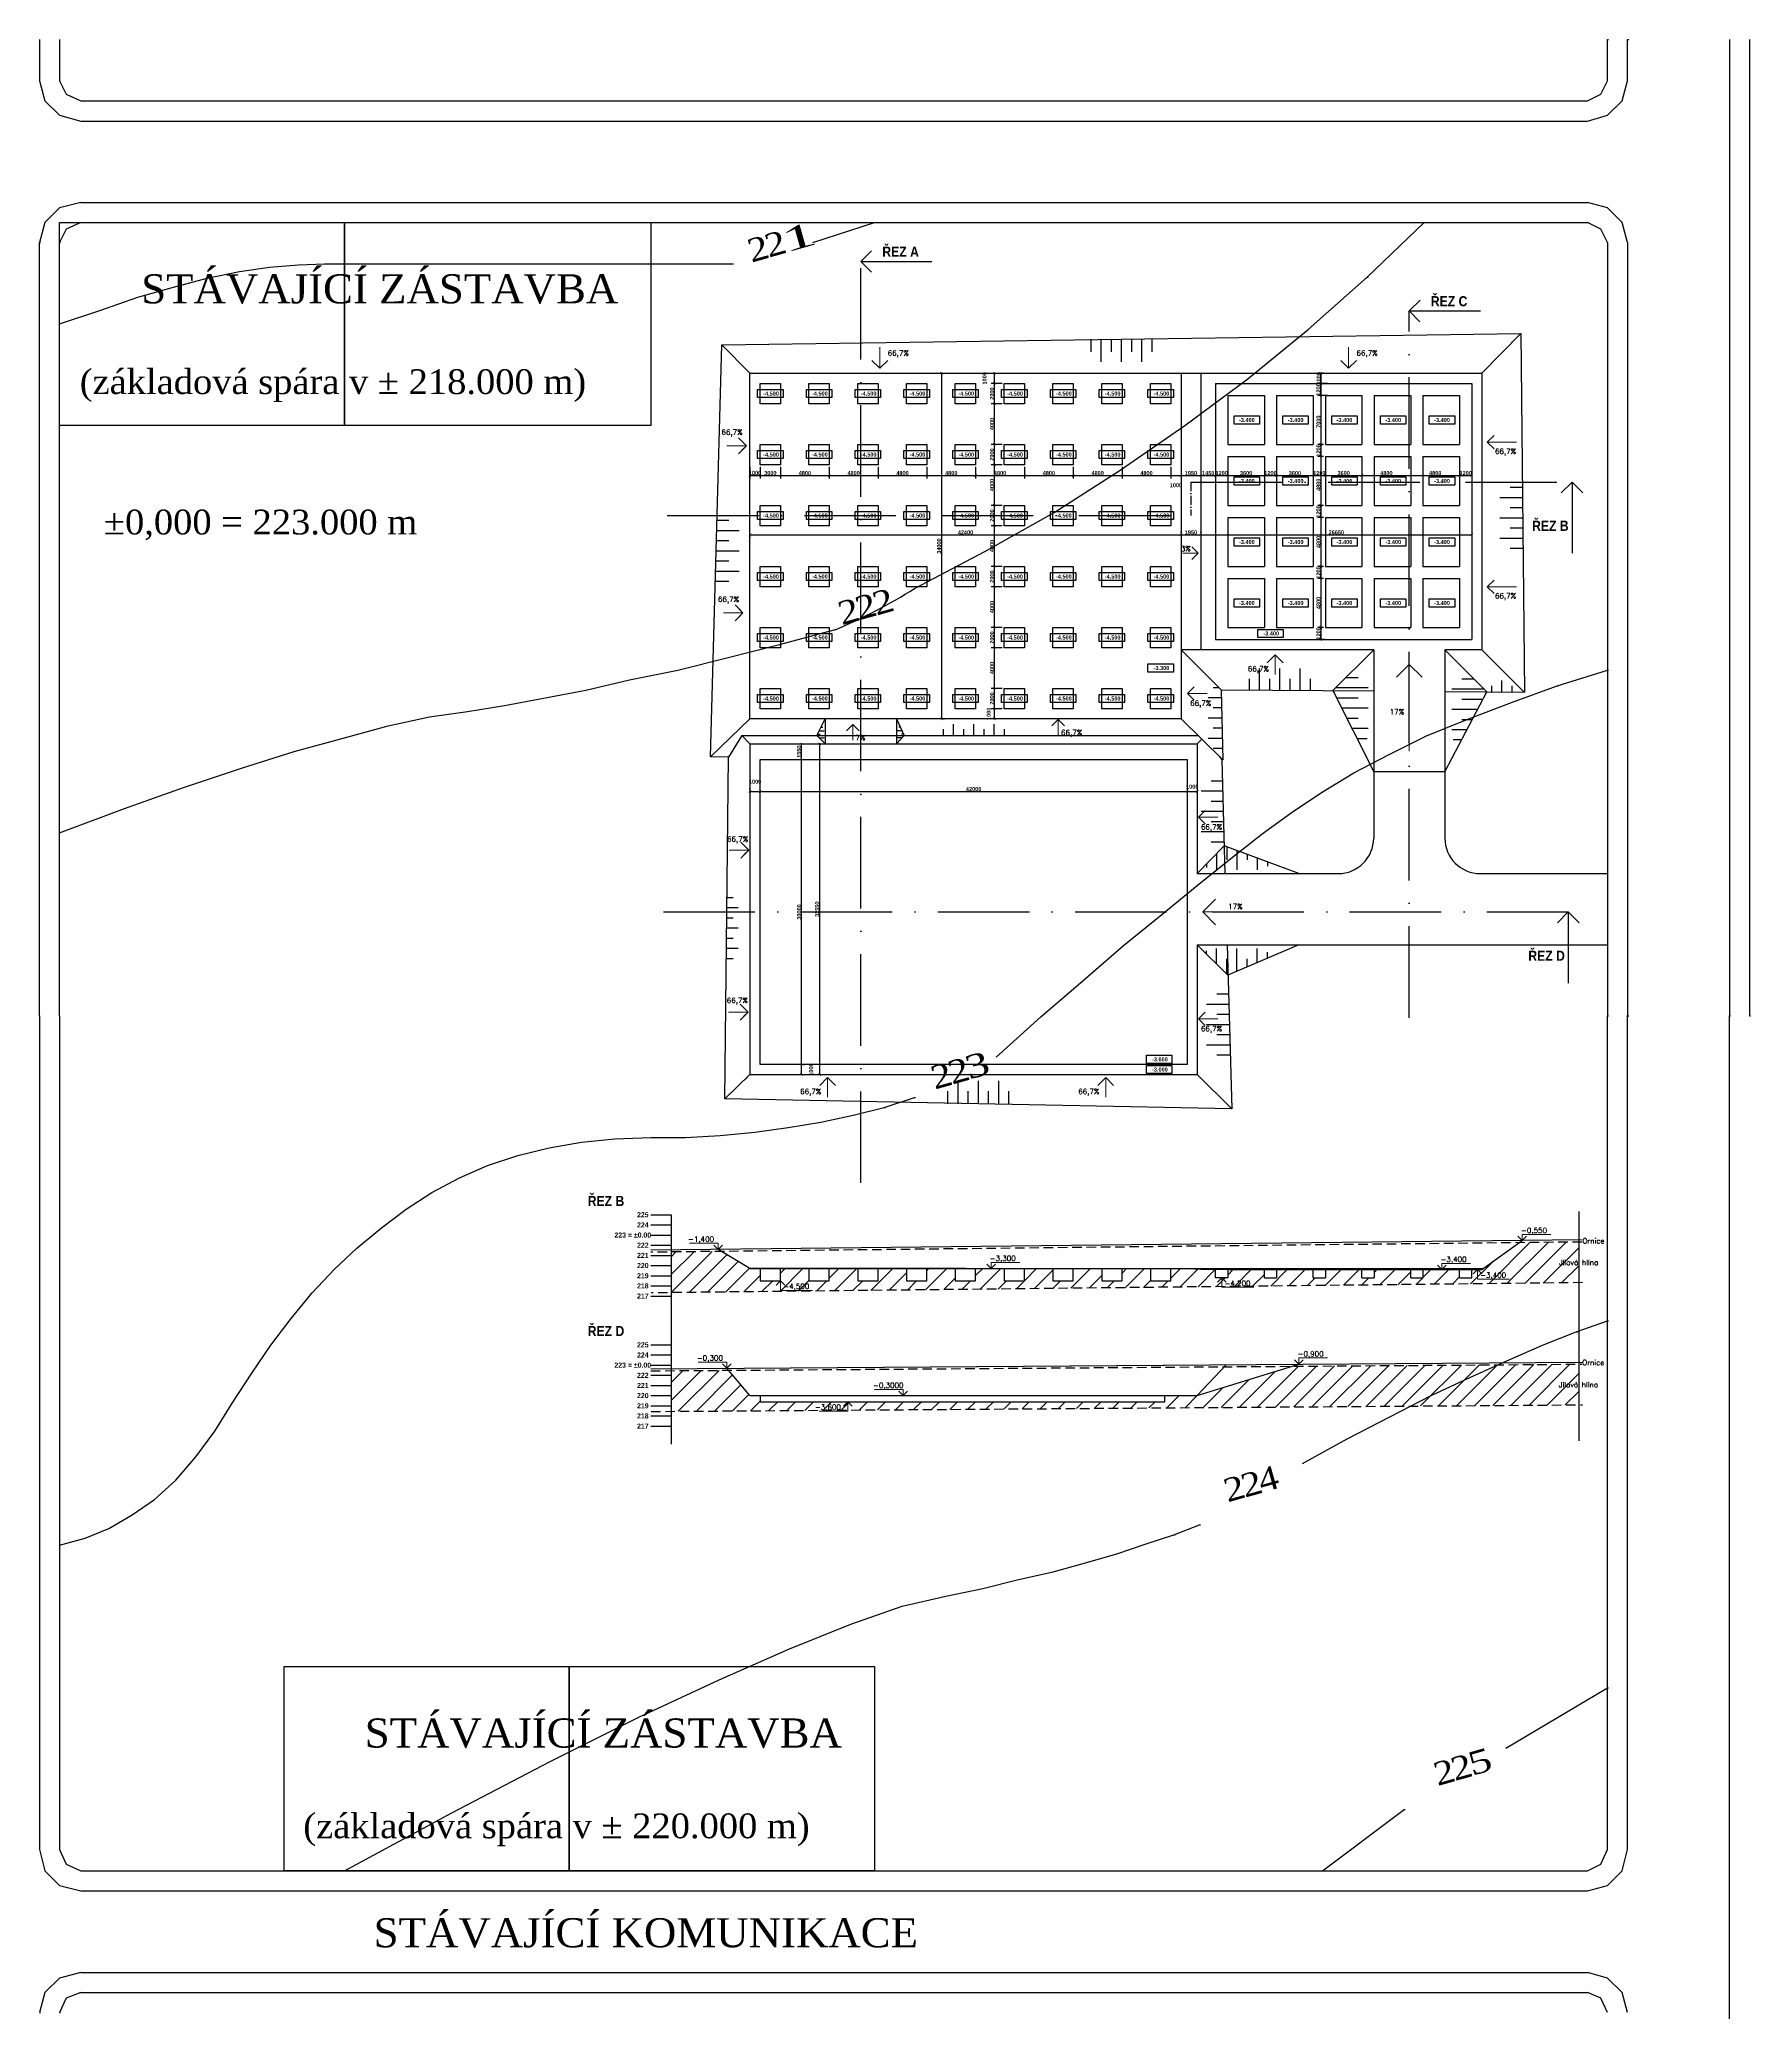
# Model space of a CAD drawing. Header units: millimetres. Extents: x -51 to 2999949, y -1641567 to 415040.
# Drawn here: x 645784 to 814088, y 108419 to 302519 of the extents above; entities that cross this region are included whole.
import ezdxf

# ---------------------------------------------------------------- set-up
doc = ezdxf.new("R2010")
doc.units = ezdxf.units.MM
doc.header["$LTSCALE"] = 75
doc.header["$MEASUREMENT"] = 0
doc.linetypes.add('ACAD_ISO10W100', pattern=[18, 12, -3, 0, -3])
doc.linetypes.add('ČÁRKOVANÁ', pattern=[0.75, 0.5, -0.25])
doc.layers.get('0').update_dxf_attribs({"linetype": 'CONTINUOUS'})
for name, color, linetype in [('cesty', 161, 'CONTINUOUS'), ('DNO', 210, 'CONTINUOUS'), ('HRANICE ZEMINY', 200, 'CONTINUOUS'), ('JILOVA HLINA', 54, 'ČÁRKOVANÁ'), ('koty situace', 7, 'CONTINUOUS'), ('objekt A patky', 130, 'CONTINUOUS'), ('objekt A+B', 10, 'CONTINUOUS'), ('objekt B pasy', 140, 'CONTINUOUS'), ('objekt C', 30, 'CONTINUOUS'), ('objekt C deska', 150, 'CONTINUOUS'), ('ORNICE REZ', 7, 'ČÁRKOVANÁ'), ('ornice šipky', 7, 'CONTINUOUS'), ('svahování', 80, 'CONTINUOUS'), ('TEXT hloubky ŘEZ', 255, 'CONTINUOUS'), ('TEXT hlouby PPD', 255, 'CONTINUOUS'), ('TEXT hlouby SJ', 6, 'CONTINUOUS'), ('ZEMINA', 7, 'CONTINUOUS'), ('ŘEZ', 10, 'ACAD_ISO10W100'), ('ŘEZ bílá', 251, 'CONTINUOUS'), ('ŘEZ červená', 10, 'CONTINUOUS'), ('šrafy', 90, 'CONTINUOUS')]:
    doc.layers.add(name, color=color, linetype=linetype)
doc.layers.add('texty', color=255, linetype='CONTINUOUS', lineweight=15)
doc.styles.add('hloubky patek a pasu', font='ariblk.ttf', dxfattribs={"width": 0.75, "height": 400})
doc.styles.add('romans', font='romans.shx')
doc.styles.add('TIMESNEWROMAN', font='times.ttf')
doc.styles.add('ŘEZ', font='ariblk.ttf', dxfattribs={"width": 0.75, "height": 1000})
doc.styles.add('ŘEZ HLOUBKY', font='ariblk.ttf', dxfattribs={"width": 0.75, "height": 500})
doc.dimstyles.new('koty situace', dxfattribs={"dimscale": 0, "dimtxt": 400, "dimasz": 250, "dimexe": 300, "dimexo": 200, "dimgap": 25, "dimtad": 1, "dimdec": 3, "dimrnd": 5, "dimzin": 12, "dimdsep": 46, "dimtxsty": 'hloubky patek a pasu', "dimblk": 'ARCHTICK', "dimcen": 150, "dimdle": 65, "dimclrd": 256, "dimclre": 256, "dimclrt": 141, "dimadec": 0, "dimazin": 0, "dimtfac": 1, "dimtdec": 3, "dimtmove": 2, "dimatfit": 2, "dimldrblk": 'DOTSMALL', "dimfxl": 100, "dimtolj": 1, "dimtzin": 0, "dimarcsym": 0})

# ---------------------------------------------------------------- blocks, each defined once
blk = doc.blocks.new('*U80')
at = {"layer": 'objekt A patky', "extrusion": (3.35875e-15, -3.39308e-16, -1)}
blk.add_lwpolyline([(1000, 1000), (-1000, 1000), (-1000, -1000), (1000, -1000)], close=True, dxfattribs=at)
blk = doc.blocks.new('*U81')
at = {"layer": 'objekt A patky', "color": 0, "linetype": 'ByBlock', "lineweight": -2, "transparency": 16777216}
for p in [(-38400, 30000), (-33600, 30000), (-28800, 30000), (-24000, 30000), (-19200, 30000), (-14400, 30000), (-9600, 30000), (-4800, 30000), (0, 30000), (-38400, 24000), (-33600, 24000), (-28800, 24000), (-24000, 24000), (-19200, 24000), (-14400, 24000), (-9600, 24000), (-4800, 24000), (0, 24000), (-38400, 18000), (-33600, 18000), (-28800, 18000), (-24000, 18000), (-19200, 18000), (-14400, 18000), (-9600, 18000), (-4800, 18000), (0, 18000), (-38400, 12000), (-33600, 12000), (-28800, 12000), (-24000, 12000), (-19200, 12000), (-14400, 12000), (-9600, 12000), (-4800, 12000), (0, 12000), (-38400, 6000), (-33600, 6000), (-28800, 6000), (-24000, 6000), (-19200, 6000), (-14400, 6000), (-9600, 6000), (-4800, 6000), (0, 6000), (-38400, 0), (-33600, 0), (-28800, 0), (-24000, 0), (-19200, 0), (-14400, 0), (-9600, 0), (-4800, 0), (0, 0)]:
    blk.add_blockref('*U80', p, dxfattribs=at)
blk = doc.blocks.new('*U82')
at = {"layer": 'DNO'}
for p, q in [((-1000, 600), (-1000, -600)), ((1000, -600), (1000, 600)), ((-1000, -600), (1000, -600))]:
    blk.add_line(p, q, dxfattribs=at)
blk = doc.blocks.new('*U83')
at = {"layer": 'DNO', "color": 0, "linetype": 'ByBlock', "lineweight": -2, "transparency": 16777216}
for p in [(0, 0), (4800, 0), (9600, 0), (14400, 0), (19200, 0), (24000, 0), (28800, 0), (33600, 0), (38400, 0)]:
    blk.add_blockref('*U82', p, dxfattribs=at)
blk = doc.blocks.new('_ArchTick')
at = {"color": 0, "linetype": 'ByBlock', "const_width": 0.15}
blk.add_lwpolyline([(-0.5, -0.5), (0.5, 0.5)], dxfattribs=at)
blk = doc.blocks.new('*D162')
at = {"layer": 'koty situace', "lineweight": -2, "transparency": 16777216}
for p, q in [((715670, 260484), (715670, 259323)), ((716670, 260484), (716670, 259323)), ((716735, 259623), (715605, 259623))]:
    blk.add_line(p, q, dxfattribs=at)
at = {"layer": 'koty situace', "lineweight": -2, "transparency": 16777216, "xscale": 250, "yscale": 250, "zscale": 250, "rotation": 180}
blk.add_blockref('_ArchTick', (715670, 259623), dxfattribs=at)
at = {"layer": 'koty situace', "lineweight": -2, "transparency": 16777216, "xscale": 250, "yscale": 250, "zscale": 250}
blk.add_blockref('_ArchTick', (716670, 259623), dxfattribs=at)
at = {"layer": 'koty situace', "color": 141, "transparency": 16777216, "insert": (716170, 259883), "char_height": 400, "attachment_point": 5, "style": 'hloubky patek a pasu'}
blk.add_mtext('\\A1;1000', dxfattribs=at)
blk = doc.blocks.new('_DotSmall')
at = {"color": 0, "linetype": 'ByBlock', "const_width": 0.5}
blk.add_lwpolyline([(-0.0625, 0, 1), (0.0625, 0, 1)], format="xyb", close=True, dxfattribs=at)
blk = doc.blocks.new('*D163')
at = {"layer": 'koty situace', "lineweight": -2, "transparency": 16777216}
for p, q in [((715670, 260484), (715670, 259323)), ((718670, 260484), (718670, 259323)), ((715605, 259623), (718735, 259623))]:
    blk.add_line(p, q, dxfattribs=at)
at = {"layer": 'koty situace', "lineweight": -2, "transparency": 16777216, "xscale": 250, "yscale": 250, "zscale": 250, "rotation": 180}
blk.add_blockref('_ArchTick', (715670, 259623), dxfattribs=at)
at = {"layer": 'koty situace', "lineweight": -2, "transparency": 16777216, "xscale": 250, "yscale": 250, "zscale": 250}
blk.add_blockref('_ArchTick', (718670, 259623), dxfattribs=at)
at = {"layer": 'koty situace', "color": 141, "transparency": 16777216, "insert": (717673, 259855), "char_height": 400, "attachment_point": 5, "style": 'hloubky patek a pasu'}
blk.add_mtext('\\A1;3000', dxfattribs=at)
blk = doc.blocks.new('*D164')
at = {"layer": 'koty situace', "lineweight": -2, "transparency": 16777216}
for p, q in [((718670, 260484), (718670, 259323)), ((723470, 260484), (723470, 259323)), ((718605, 259623), (723535, 259623))]:
    blk.add_line(p, q, dxfattribs=at)
at = {"layer": 'koty situace', "lineweight": -2, "transparency": 16777216, "xscale": 250, "yscale": 250, "zscale": 250, "rotation": 180}
blk.add_blockref('_ArchTick', (718670, 259623), dxfattribs=at)
at = {"layer": 'koty situace', "lineweight": -2, "transparency": 16777216, "xscale": 250, "yscale": 250, "zscale": 250}
blk.add_blockref('_ArchTick', (723470, 259623), dxfattribs=at)
at = {"layer": 'koty situace', "color": 141, "transparency": 16777216, "insert": (721070, 259855), "char_height": 400, "attachment_point": 5, "style": 'hloubky patek a pasu'}
blk.add_mtext('\\A1;4800', dxfattribs=at)
blk = doc.blocks.new('*D165')
at = {"layer": 'koty situace', "lineweight": -2, "transparency": 16777216}
for p, q in [((723470, 260484), (723470, 259323)), ((728270, 260484), (728270, 259323)), ((723405, 259623), (728335, 259623))]:
    blk.add_line(p, q, dxfattribs=at)
at = {"layer": 'koty situace', "lineweight": -2, "transparency": 16777216, "xscale": 250, "yscale": 250, "zscale": 250, "rotation": 180}
blk.add_blockref('_ArchTick', (723470, 259623), dxfattribs=at)
at = {"layer": 'koty situace', "lineweight": -2, "transparency": 16777216, "xscale": 250, "yscale": 250, "zscale": 250}
blk.add_blockref('_ArchTick', (728270, 259623), dxfattribs=at)
at = {"layer": 'koty situace', "color": 141, "transparency": 16777216, "insert": (725870, 259855), "char_height": 400, "attachment_point": 5, "style": 'hloubky patek a pasu'}
blk.add_mtext('\\A1;4800', dxfattribs=at)
blk = doc.blocks.new('*D166')
at = {"layer": 'koty situace', "lineweight": -2, "transparency": 16777216}
for p, q in [((728270, 260484), (728270, 259323)), ((733070, 260484), (733070, 259323)), ((728205, 259623), (733135, 259623))]:
    blk.add_line(p, q, dxfattribs=at)
at = {"layer": 'koty situace', "lineweight": -2, "transparency": 16777216, "xscale": 250, "yscale": 250, "zscale": 250, "rotation": 180}
blk.add_blockref('_ArchTick', (728270, 259623), dxfattribs=at)
at = {"layer": 'koty situace', "lineweight": -2, "transparency": 16777216, "xscale": 250, "yscale": 250, "zscale": 250}
blk.add_blockref('_ArchTick', (733070, 259623), dxfattribs=at)
at = {"layer": 'koty situace', "color": 141, "transparency": 16777216, "insert": (730670, 259855), "char_height": 400, "attachment_point": 5, "style": 'hloubky patek a pasu'}
blk.add_mtext('\\A1;4800', dxfattribs=at)
blk = doc.blocks.new('*D167')
at = {"layer": 'koty situace', "lineweight": -2, "transparency": 16777216}
for p, q in [((733070, 260484), (733070, 259323)), ((737870, 260484), (737870, 259323)), ((733005, 259623), (737935, 259623))]:
    blk.add_line(p, q, dxfattribs=at)
at = {"layer": 'koty situace', "lineweight": -2, "transparency": 16777216, "xscale": 250, "yscale": 250, "zscale": 250, "rotation": 180}
blk.add_blockref('_ArchTick', (733070, 259623), dxfattribs=at)
at = {"layer": 'koty situace', "lineweight": -2, "transparency": 16777216, "xscale": 250, "yscale": 250, "zscale": 250}
blk.add_blockref('_ArchTick', (737870, 259623), dxfattribs=at)
at = {"layer": 'koty situace', "color": 141, "transparency": 16777216, "insert": (735470, 259855), "char_height": 400, "attachment_point": 5, "style": 'hloubky patek a pasu'}
blk.add_mtext('\\A1;4800', dxfattribs=at)
blk = doc.blocks.new('*D168')
at = {"layer": 'koty situace', "lineweight": -2, "transparency": 16777216}
for p, q in [((737870, 260484), (737870, 259323)), ((742670, 260484), (742670, 259323)), ((737805, 259623), (742735, 259623))]:
    blk.add_line(p, q, dxfattribs=at)
at = {"layer": 'koty situace', "lineweight": -2, "transparency": 16777216, "xscale": 250, "yscale": 250, "zscale": 250, "rotation": 180}
blk.add_blockref('_ArchTick', (737870, 259623), dxfattribs=at)
at = {"layer": 'koty situace', "lineweight": -2, "transparency": 16777216, "xscale": 250, "yscale": 250, "zscale": 250}
blk.add_blockref('_ArchTick', (742670, 259623), dxfattribs=at)
at = {"layer": 'koty situace', "color": 141, "transparency": 16777216, "insert": (740270, 259855), "char_height": 400, "attachment_point": 5, "style": 'hloubky patek a pasu'}
blk.add_mtext('\\A1;4800', dxfattribs=at)
blk = doc.blocks.new('*D169')
at = {"layer": 'koty situace', "lineweight": -2, "transparency": 16777216}
for p, q in [((742670, 260484), (742670, 259323)), ((747470, 260484), (747470, 259323)), ((742605, 259623), (747535, 259623))]:
    blk.add_line(p, q, dxfattribs=at)
at = {"layer": 'koty situace', "lineweight": -2, "transparency": 16777216, "xscale": 250, "yscale": 250, "zscale": 250, "rotation": 180}
blk.add_blockref('_ArchTick', (742670, 259623), dxfattribs=at)
at = {"layer": 'koty situace', "lineweight": -2, "transparency": 16777216, "xscale": 250, "yscale": 250, "zscale": 250}
blk.add_blockref('_ArchTick', (747470, 259623), dxfattribs=at)
at = {"layer": 'koty situace', "color": 141, "transparency": 16777216, "insert": (745070, 259855), "char_height": 400, "attachment_point": 5, "style": 'hloubky patek a pasu'}
blk.add_mtext('\\A1;4800', dxfattribs=at)
blk = doc.blocks.new('*D170')
at = {"layer": 'koty situace', "lineweight": -2, "transparency": 16777216}
for p, q in [((747470, 260484), (747470, 259323)), ((752270, 260484), (752270, 259323)), ((747405, 259623), (752335, 259623))]:
    blk.add_line(p, q, dxfattribs=at)
at = {"layer": 'koty situace', "lineweight": -2, "transparency": 16777216, "xscale": 250, "yscale": 250, "zscale": 250, "rotation": 180}
blk.add_blockref('_ArchTick', (747470, 259623), dxfattribs=at)
at = {"layer": 'koty situace', "lineweight": -2, "transparency": 16777216, "xscale": 250, "yscale": 250, "zscale": 250}
blk.add_blockref('_ArchTick', (752270, 259623), dxfattribs=at)
at = {"layer": 'koty situace', "color": 141, "transparency": 16777216, "insert": (749870, 259855), "char_height": 400, "attachment_point": 5, "style": 'hloubky patek a pasu'}
blk.add_mtext('\\A1;4800', dxfattribs=at)
blk = doc.blocks.new('*D171')
at = {"layer": 'koty situace', "lineweight": -2, "transparency": 16777216}
for p, q in [((752270, 260484), (752270, 259323)), ((757070, 260484), (757070, 259323)), ((752205, 259623), (757135, 259623))]:
    blk.add_line(p, q, dxfattribs=at)
at = {"layer": 'koty situace', "lineweight": -2, "transparency": 16777216, "xscale": 250, "yscale": 250, "zscale": 250, "rotation": 180}
blk.add_blockref('_ArchTick', (752270, 259623), dxfattribs=at)
at = {"layer": 'koty situace', "lineweight": -2, "transparency": 16777216, "xscale": 250, "yscale": 250, "zscale": 250}
blk.add_blockref('_ArchTick', (757070, 259623), dxfattribs=at)
at = {"layer": 'koty situace', "color": 141, "transparency": 16777216, "insert": (754670, 259855), "char_height": 400, "attachment_point": 5, "style": 'hloubky patek a pasu'}
blk.add_mtext('\\A1;4800', dxfattribs=at)
blk = doc.blocks.new('*D172')
at = {"layer": 'koty situace', "lineweight": -2, "transparency": 16777216}
for p, q in [((757070, 260484), (757070, 259323)), ((758070, 260484), (758070, 259323)), ((757005, 259623), (758135, 259623))]:
    blk.add_line(p, q, dxfattribs=at)
at = {"layer": 'koty situace', "lineweight": -2, "transparency": 16777216, "xscale": 250, "yscale": 250, "zscale": 250, "rotation": 180}
blk.add_blockref('_ArchTick', (757070, 259623), dxfattribs=at)
at = {"layer": 'koty situace', "lineweight": -2, "transparency": 16777216, "xscale": 250, "yscale": 250, "zscale": 250}
blk.add_blockref('_ArchTick', (758070, 259623), dxfattribs=at)
at = {"layer": 'koty situace', "color": 141, "transparency": 16777216, "insert": (757570, 258665), "char_height": 400, "attachment_point": 5, "style": 'hloubky patek a pasu'}
blk.add_mtext('\\A1;1000', dxfattribs=at)
blk = doc.blocks.new('*D173')
at = {"layer": 'koty situace', "lineweight": -2, "transparency": 16777216}
for p, q in [((758070, 260484), (758070, 259323)), ((760020, 260484), (760020, 259323)), ((758005, 259623), (760085, 259623))]:
    blk.add_line(p, q, dxfattribs=at)
at = {"layer": 'koty situace', "lineweight": -2, "transparency": 16777216, "xscale": 250, "yscale": 250, "zscale": 250, "rotation": 180}
blk.add_blockref('_ArchTick', (758070, 259623), dxfattribs=at)
at = {"layer": 'koty situace', "lineweight": -2, "transparency": 16777216, "xscale": 250, "yscale": 250, "zscale": 250}
blk.add_blockref('_ArchTick', (760020, 259623), dxfattribs=at)
at = {"layer": 'koty situace', "color": 141, "transparency": 16777216, "insert": (759045, 259855), "char_height": 400, "attachment_point": 5, "style": 'hloubky patek a pasu'}
blk.add_mtext('\\A1;1950', dxfattribs=at)
blk = doc.blocks.new('*D174')
at = {"layer": 'koty situace', "lineweight": -2, "transparency": 16777216}
for p, q in [((760020, 260484), (760020, 259323)), ((761470, 260484), (761470, 259323)), ((759955, 259623), (761535, 259623))]:
    blk.add_line(p, q, dxfattribs=at)
at = {"layer": 'koty situace', "lineweight": -2, "transparency": 16777216, "xscale": 250, "yscale": 250, "zscale": 250, "rotation": 180}
blk.add_blockref('_ArchTick', (760020, 259623), dxfattribs=at)
at = {"layer": 'koty situace', "lineweight": -2, "transparency": 16777216, "xscale": 250, "yscale": 250, "zscale": 250}
blk.add_blockref('_ArchTick', (761470, 259623), dxfattribs=at)
at = {"layer": 'koty situace', "color": 141, "transparency": 16777216, "insert": (760745, 259855), "char_height": 400, "attachment_point": 5, "style": 'hloubky patek a pasu'}
blk.add_mtext('\\A1;1450', dxfattribs=at)
blk = doc.blocks.new('*D175')
at = {"layer": 'koty situace', "lineweight": -2, "transparency": 16777216}
for p, q in [((761470, 260484), (761470, 259323)), ((762670, 260365), (762670, 259323)), ((761405, 259623), (762735, 259623))]:
    blk.add_line(p, q, dxfattribs=at)
at = {"layer": 'koty situace', "lineweight": -2, "transparency": 16777216, "xscale": 250, "yscale": 250, "zscale": 250, "rotation": 180}
blk.add_blockref('_ArchTick', (761470, 259623), dxfattribs=at)
at = {"layer": 'koty situace', "lineweight": -2, "transparency": 16777216, "xscale": 250, "yscale": 250, "zscale": 250}
blk.add_blockref('_ArchTick', (762670, 259623), dxfattribs=at)
at = {"layer": 'koty situace', "color": 141, "transparency": 16777216, "insert": (762070, 259855), "char_height": 400, "attachment_point": 5, "style": 'hloubky patek a pasu'}
blk.add_mtext('\\A1;1200', dxfattribs=at)
blk = doc.blocks.new('*D176')
at = {"layer": 'koty situace', "lineweight": -2, "transparency": 16777216}
for p, q in [((762670, 260365), (762670, 259323)), ((766270, 260332), (766270, 259323)), ((762605, 259623), (766335, 259623))]:
    blk.add_line(p, q, dxfattribs=at)
at = {"layer": 'koty situace', "lineweight": -2, "transparency": 16777216, "xscale": 250, "yscale": 250, "zscale": 250, "rotation": 180}
blk.add_blockref('_ArchTick', (762670, 259623), dxfattribs=at)
at = {"layer": 'koty situace', "lineweight": -2, "transparency": 16777216, "xscale": 250, "yscale": 250, "zscale": 250}
blk.add_blockref('_ArchTick', (766270, 259623), dxfattribs=at)
at = {"layer": 'koty situace', "color": 141, "transparency": 16777216, "insert": (764470, 259855), "char_height": 400, "attachment_point": 5, "style": 'hloubky patek a pasu'}
blk.add_mtext('\\A1;3600', dxfattribs=at)
blk = doc.blocks.new('*D177')
at = {"layer": 'koty situace', "lineweight": -2, "transparency": 16777216}
for p, q in [((766270, 260332), (766270, 259323)), ((767470, 260288), (767470, 259323)), ((766205, 259623), (767535, 259623))]:
    blk.add_line(p, q, dxfattribs=at)
at = {"layer": 'koty situace', "lineweight": -2, "transparency": 16777216, "xscale": 250, "yscale": 250, "zscale": 250, "rotation": 180}
blk.add_blockref('_ArchTick', (766270, 259623), dxfattribs=at)
at = {"layer": 'koty situace', "lineweight": -2, "transparency": 16777216, "xscale": 250, "yscale": 250, "zscale": 250}
blk.add_blockref('_ArchTick', (767470, 259623), dxfattribs=at)
at = {"layer": 'koty situace', "color": 141, "transparency": 16777216, "insert": (766870, 259855), "char_height": 400, "attachment_point": 5, "style": 'hloubky patek a pasu'}
blk.add_mtext('\\A1;1200', dxfattribs=at)
blk = doc.blocks.new('*D178')
at = {"layer": 'koty situace', "lineweight": -2, "transparency": 16777216}
for p, q in [((767470, 260288), (767470, 259323)), ((771070, 260299), (771070, 259323)), ((767405, 259623), (771135, 259623))]:
    blk.add_line(p, q, dxfattribs=at)
at = {"layer": 'koty situace', "lineweight": -2, "transparency": 16777216, "xscale": 250, "yscale": 250, "zscale": 250, "rotation": 180}
blk.add_blockref('_ArchTick', (767470, 259623), dxfattribs=at)
at = {"layer": 'koty situace', "lineweight": -2, "transparency": 16777216, "xscale": 250, "yscale": 250, "zscale": 250}
blk.add_blockref('_ArchTick', (771070, 259623), dxfattribs=at)
at = {"layer": 'koty situace', "color": 141, "transparency": 16777216, "insert": (769270, 259855), "char_height": 400, "attachment_point": 5, "style": 'hloubky patek a pasu'}
blk.add_mtext('\\A1;3600', dxfattribs=at)
blk = doc.blocks.new('*D179')
at = {"layer": 'koty situace', "lineweight": -2, "transparency": 16777216}
for p, q in [((771070, 260299), (771070, 259323)), ((772270, 260332), (772270, 259323)), ((771005, 259623), (772335, 259623))]:
    blk.add_line(p, q, dxfattribs=at)
at = {"layer": 'koty situace', "lineweight": -2, "transparency": 16777216, "xscale": 250, "yscale": 250, "zscale": 250, "rotation": 180}
blk.add_blockref('_ArchTick', (771070, 259623), dxfattribs=at)
at = {"layer": 'koty situace', "lineweight": -2, "transparency": 16777216, "xscale": 250, "yscale": 250, "zscale": 250}
blk.add_blockref('_ArchTick', (772270, 259623), dxfattribs=at)
at = {"layer": 'koty situace', "color": 141, "transparency": 16777216, "insert": (771670, 259855), "char_height": 400, "attachment_point": 5, "style": 'hloubky patek a pasu'}
blk.add_mtext('\\A1;1200', dxfattribs=at)
blk = doc.blocks.new('*D180')
at = {"layer": 'koty situace', "lineweight": -2, "transparency": 16777216}
for p, q in [((772270, 260332), (772270, 259323)), ((775870, 260199), (775870, 259323)), ((772205, 259623), (775935, 259623))]:
    blk.add_line(p, q, dxfattribs=at)
at = {"layer": 'koty situace', "lineweight": -2, "transparency": 16777216, "xscale": 250, "yscale": 250, "zscale": 250, "rotation": 180}
blk.add_blockref('_ArchTick', (772270, 259623), dxfattribs=at)
at = {"layer": 'koty situace', "lineweight": -2, "transparency": 16777216, "xscale": 250, "yscale": 250, "zscale": 250}
blk.add_blockref('_ArchTick', (775870, 259623), dxfattribs=at)
at = {"layer": 'koty situace', "color": 141, "transparency": 16777216, "insert": (774070, 259855), "char_height": 400, "attachment_point": 5, "style": 'hloubky patek a pasu'}
blk.add_mtext('\\A1;3600', dxfattribs=at)
blk = doc.blocks.new('*D181')
at = {"layer": 'koty situace', "lineweight": -2, "transparency": 16777216}
for p, q in [((775870, 260199), (775870, 259323)), ((775805, 259623), (780735, 259623)), ((780670, 260033), (780670, 259323))]:
    blk.add_line(p, q, dxfattribs=at)
at = {"layer": 'koty situace', "lineweight": -2, "transparency": 16777216, "xscale": 250, "yscale": 250, "zscale": 250, "rotation": 180}
blk.add_blockref('_ArchTick', (775870, 259623), dxfattribs=at)
at = {"layer": 'koty situace', "lineweight": -2, "transparency": 16777216, "xscale": 250, "yscale": 250, "zscale": 250}
blk.add_blockref('_ArchTick', (780670, 259623), dxfattribs=at)
at = {"layer": 'koty situace', "color": 141, "transparency": 16777216, "insert": (778270, 259855), "char_height": 400, "attachment_point": 5, "style": 'hloubky patek a pasu'}
blk.add_mtext('\\A1;4800', dxfattribs=at)
blk = doc.blocks.new('*D182')
at = {"layer": 'koty situace', "lineweight": -2, "transparency": 16777216}
for p, q in [((785470, 260278), (785470, 259323)), ((780605, 259623), (785535, 259623)), ((780670, 260033), (780670, 259323))]:
    blk.add_line(p, q, dxfattribs=at)
at = {"layer": 'koty situace', "lineweight": -2, "transparency": 16777216, "xscale": 250, "yscale": 250, "zscale": 250, "rotation": 180}
blk.add_blockref('_ArchTick', (780670, 259623), dxfattribs=at)
at = {"layer": 'koty situace', "lineweight": -2, "transparency": 16777216, "xscale": 250, "yscale": 250, "zscale": 250}
blk.add_blockref('_ArchTick', (785470, 259623), dxfattribs=at)
at = {"layer": 'koty situace', "color": 141, "transparency": 16777216, "insert": (783070, 259855), "char_height": 400, "attachment_point": 5, "style": 'hloubky patek a pasu'}
blk.add_mtext('\\A1;4800', dxfattribs=at)
blk = doc.blocks.new('*D183')
at = {"layer": 'koty situace', "lineweight": -2, "transparency": 16777216}
for p, q in [((785470, 260278), (785470, 259323)), ((786670, 261284), (786670, 259323)), ((785405, 259623), (786735, 259623))]:
    blk.add_line(p, q, dxfattribs=at)
at = {"layer": 'koty situace', "lineweight": -2, "transparency": 16777216, "xscale": 250, "yscale": 250, "zscale": 250, "rotation": 180}
blk.add_blockref('_ArchTick', (785470, 259623), dxfattribs=at)
at = {"layer": 'koty situace', "lineweight": -2, "transparency": 16777216, "xscale": 250, "yscale": 250, "zscale": 250}
blk.add_blockref('_ArchTick', (786670, 259623), dxfattribs=at)
at = {"layer": 'koty situace', "color": 141, "transparency": 16777216, "insert": (786070, 259855), "char_height": 400, "attachment_point": 5, "style": 'hloubky patek a pasu'}
blk.add_mtext('\\A1;1200', dxfattribs=at)
blk = doc.blocks.new('*D184')
at = {"layer": 'koty situace', "lineweight": -2, "transparency": 16777216}
for p, q in [((720735, 200619), (720735, 201749)), ((720935, 201684), (721035, 201684)), ((720935, 200684), (721035, 200684))]:
    blk.add_line(p, q, dxfattribs=at)
at = {"layer": 'koty situace', "lineweight": -2, "transparency": 16777216, "xscale": 250, "yscale": 250, "zscale": 250}
for p, rotation in [((720735, 201684), 90), ((720735, 200684), 270)]:
    blk.add_blockref('_ArchTick', p, dxfattribs=dict(at, rotation=rotation))
at = {"layer": 'koty situace', "color": 141, "transparency": 16777216, "insert": (721693, 201184), "char_height": 400, "attachment_point": 5, "rotation": 90, "style": 'hloubky patek a pasu'}
blk.add_mtext('\\A1;1000', dxfattribs=at)
blk = doc.blocks.new('*D185')
at = {"layer": 'koty situace', "lineweight": -2, "transparency": 16777216}
for p, q in [((720735, 201619), (720735, 231749)), ((720867, 231684), (721035, 231684)), ((720935, 201684), (721035, 201684))]:
    blk.add_line(p, q, dxfattribs=at)
at = {"layer": 'koty situace', "lineweight": -2, "transparency": 16777216, "xscale": 250, "yscale": 250, "zscale": 250}
for p, rotation in [((720735, 231684), 90), ((720735, 201684), 270)]:
    blk.add_blockref('_ArchTick', p, dxfattribs=dict(at, rotation=rotation))
at = {"layer": 'koty situace', "color": 141, "transparency": 16777216, "insert": (720504, 216684), "char_height": 400, "attachment_point": 5, "rotation": 90, "style": 'hloubky patek a pasu'}
blk.add_mtext('\\A1;30000', dxfattribs=at)
blk = doc.blocks.new('*D186')
at = {"layer": 'koty situace', "lineweight": -2, "transparency": 16777216}
for p, q in [((720735, 231619), (720735, 233299)), ((720935, 233234), (721035, 233234)), ((720867, 231684), (721035, 231684))]:
    blk.add_line(p, q, dxfattribs=at)
at = {"layer": 'koty situace', "lineweight": -2, "transparency": 16777216, "xscale": 250, "yscale": 250, "zscale": 250}
for p, rotation in [((720735, 233234), 90), ((720735, 231684), 270)]:
    blk.add_blockref('_ArchTick', p, dxfattribs=dict(at, rotation=rotation))
at = {"layer": 'koty situace', "color": 141, "transparency": 16777216, "insert": (720504, 232459), "char_height": 400, "attachment_point": 5, "rotation": 90, "style": 'hloubky patek a pasu'}
blk.add_mtext('\\A1;1550', dxfattribs=at)
blk = doc.blocks.new('*D187')
at = {"layer": 'koty situace', "lineweight": -2, "transparency": 16777216}
for p, q in [((722483, 233234), (722814, 233234)), ((722514, 233299), (722514, 200619)), ((722483, 200684), (722814, 200684))]:
    blk.add_line(p, q, dxfattribs=at)
at = {"layer": 'koty situace', "lineweight": -2, "transparency": 16777216, "xscale": 250, "yscale": 250, "zscale": 250}
for p, rotation in [((722514, 233234), 90), ((722514, 200684), 270)]:
    blk.add_blockref('_ArchTick', p, dxfattribs=dict(at, rotation=rotation))
at = {"layer": 'koty situace', "color": 141, "transparency": 16777216, "insert": (722282, 216959), "char_height": 400, "attachment_point": 5, "rotation": 90, "style": 'hloubky patek a pasu'}
blk.add_mtext('\\A1;32550', dxfattribs=at)
blk = doc.blocks.new('*D188')
at = {"layer": 'koty situace', "lineweight": -2, "transparency": 16777216}
for p, q in [((715605, 228541), (716735, 228541)), ((715670, 228741), (715670, 228841)), ((716670, 228741), (716670, 228841))]:
    blk.add_line(p, q, dxfattribs=at)
at = {"layer": 'koty situace', "lineweight": -2, "transparency": 16777216, "xscale": 250, "yscale": 250, "zscale": 250, "rotation": 180}
blk.add_blockref('_ArchTick', (715670, 228541), dxfattribs=at)
at = {"layer": 'koty situace', "lineweight": -2, "transparency": 16777216, "xscale": 250, "yscale": 250, "zscale": 250}
blk.add_blockref('_ArchTick', (716670, 228541), dxfattribs=at)
at = {"layer": 'koty situace', "color": 141, "transparency": 16777216, "insert": (716170, 229499), "char_height": 400, "attachment_point": 5, "style": 'hloubky patek a pasu'}
blk.add_mtext('\\A1;1000', dxfattribs=at)
blk = doc.blocks.new('*D189')
at = {"layer": 'koty situace', "lineweight": -2, "transparency": 16777216}
for p, q in [((758670, 229235), (758670, 228241)), ((716605, 228541), (758735, 228541)), ((716670, 228741), (716670, 228841))]:
    blk.add_line(p, q, dxfattribs=at)
at = {"layer": 'koty situace', "lineweight": -2, "transparency": 16777216, "xscale": 250, "yscale": 250, "zscale": 250, "rotation": 180}
blk.add_blockref('_ArchTick', (716670, 228541), dxfattribs=at)
at = {"layer": 'koty situace', "lineweight": -2, "transparency": 16777216, "xscale": 250, "yscale": 250, "zscale": 250}
blk.add_blockref('_ArchTick', (758670, 228541), dxfattribs=at)
at = {"layer": 'koty situace', "color": 141, "transparency": 16777216, "insert": (737670, 228773), "char_height": 400, "attachment_point": 5, "style": 'hloubky patek a pasu'}
blk.add_mtext('\\A1;42000', dxfattribs=at)
blk = doc.blocks.new('*D190')
at = {"layer": 'koty situace', "lineweight": -2, "transparency": 16777216}
for p, q in [((759670, 233034), (759670, 228241)), ((758670, 229235), (758670, 228241)), ((758605, 228541), (759735, 228541))]:
    blk.add_line(p, q, dxfattribs=at)
at = {"layer": 'koty situace', "lineweight": -2, "transparency": 16777216, "xscale": 250, "yscale": 250, "zscale": 250, "rotation": 180}
blk.add_blockref('_ArchTick', (758670, 228541), dxfattribs=at)
at = {"layer": 'koty situace', "lineweight": -2, "transparency": 16777216, "xscale": 250, "yscale": 250, "zscale": 250}
blk.add_blockref('_ArchTick', (759670, 228541), dxfattribs=at)
at = {"layer": 'koty situace', "color": 141, "transparency": 16777216, "insert": (759170, 229019), "char_height": 400, "attachment_point": 5, "style": 'hloubky patek a pasu'}
blk.add_mtext('\\A1;1000', dxfattribs=at)
blk = doc.blocks.new('*D191')
at = {"layer": 'koty situace', "lineweight": -2, "transparency": 16777216}
for p, q in [((715605, 253793), (758135, 253793)), ((715670, 253593), (715670, 253493)), ((758070, 253593), (758070, 253493))]:
    blk.add_line(p, q, dxfattribs=at)
at = {"layer": 'koty situace', "lineweight": -2, "transparency": 16777216, "xscale": 250, "yscale": 250, "zscale": 250}
for p, rotation in [((715670, 253793), 180.0000000033351), ((758070, 253793), 3.335053305670289e-09)]:
    blk.add_blockref('_ArchTick', p, dxfattribs=dict(at, rotation=rotation))
at = {"layer": 'koty situace', "color": 141, "transparency": 16777216, "insert": (736870, 254025), "char_height": 400, "attachment_point": 5, "rotation": 0, "style": 'hloubky patek a pasu'}
blk.add_mtext('\\A1;42400', dxfattribs=at)
blk = doc.blocks.new('*D192')
at = {"layer": 'koty situace', "lineweight": -2, "transparency": 16777216}
for p, q in [((759955, 253793), (786735, 253793)), ((760020, 253593), (760020, 253493)), ((786670, 253593), (786670, 253493))]:
    blk.add_line(p, q, dxfattribs=at)
at = {"layer": 'koty situace', "lineweight": -2, "transparency": 16777216, "xscale": 250, "yscale": 250, "zscale": 250}
for p, rotation in [((760020, 253793), 180.0000000033351), ((786670, 253793), 3.335053305670289e-09)]:
    blk.add_blockref('_ArchTick', p, dxfattribs=dict(at, rotation=rotation))
at = {"layer": 'koty situace', "color": 141, "transparency": 16777216, "insert": (773345, 254025), "char_height": 400, "attachment_point": 5, "rotation": 0, "style": 'hloubky patek a pasu'}
blk.add_mtext('\\A1;26650', dxfattribs=at)
blk = doc.blocks.new('*D193')
at = {"layer": 'koty situace', "lineweight": -2, "transparency": 16777216}
for p, q in [((758005, 253793), (760085, 253793)), ((758070, 253993), (758070, 254093)), ((760020, 253993), (760020, 254093))]:
    blk.add_line(p, q, dxfattribs=at)
at = {"layer": 'koty situace', "lineweight": -2, "transparency": 16777216, "xscale": 250, "yscale": 250, "zscale": 250, "rotation": 180}
blk.add_blockref('_ArchTick', (758070, 253793), dxfattribs=at)
at = {"layer": 'koty situace', "lineweight": -2, "transparency": 16777216, "xscale": 250, "yscale": 250, "zscale": 250}
blk.add_blockref('_ArchTick', (760020, 253793), dxfattribs=at)
at = {"layer": 'koty situace', "color": 141, "transparency": 16777216, "insert": (759045, 254025), "char_height": 400, "attachment_point": 5, "style": 'hloubky patek a pasu'}
blk.add_mtext('\\A1;1950', dxfattribs=at)
blk = doc.blocks.new('*D194')
at = {"layer": 'koty situace', "lineweight": -2, "transparency": 16777216}
for p, q in [((734500, 269749), (734500, 235619)), ((734700, 269684), (734800, 269684)), ((734700, 235684), (734800, 235684))]:
    blk.add_line(p, q, dxfattribs=at)
at = {"layer": 'koty situace', "lineweight": -2, "transparency": 16777216, "xscale": 250, "yscale": 250, "zscale": 250}
for p, rotation in [((734500, 269684), 90), ((734500, 235684), 270)]:
    blk.add_blockref('_ArchTick', p, dxfattribs=dict(at, rotation=rotation))
at = {"layer": 'koty situace', "color": 141, "transparency": 16777216, "insert": (734269, 252684), "char_height": 400, "attachment_point": 5, "rotation": 90, "style": 'hloubky patek a pasu'}
blk.add_mtext('\\A1;34000', dxfattribs=at)
blk = doc.blocks.new('*D195')
at = {"layer": 'koty situace', "lineweight": -2, "transparency": 16777216}
for p, q in [((740470, 268684), (739405, 268684)), ((739440, 269684), (740005, 269684)), ((739705, 269749), (739705, 268619))]:
    blk.add_line(p, q, dxfattribs=at)
at = {"layer": 'koty situace', "lineweight": -2, "transparency": 16777216, "xscale": 250, "yscale": 250, "zscale": 250}
for p, rotation in [((739705, 269684), 90), ((739705, 268684), 270)]:
    blk.add_blockref('_ArchTick', p, dxfattribs=dict(at, rotation=rotation))
at = {"layer": 'koty situace', "color": 141, "transparency": 16777216, "insert": (738747, 269184), "char_height": 400, "attachment_point": 5, "rotation": 90, "style": 'hloubky patek a pasu'}
blk.add_mtext('\\A1;1000', dxfattribs=at)
blk = doc.blocks.new('*D196')
at = {"layer": 'koty situace', "lineweight": -2, "transparency": 16777216}
for p, q in [((740470, 268684), (739405, 268684)), ((739705, 268749), (739705, 266619)), ((740470, 266684), (739405, 266684))]:
    blk.add_line(p, q, dxfattribs=at)
at = {"layer": 'koty situace', "lineweight": -2, "transparency": 16777216, "xscale": 250, "yscale": 250, "zscale": 250}
for p, rotation in [((739705, 268684), 90), ((739705, 266684), 270)]:
    blk.add_blockref('_ArchTick', p, dxfattribs=dict(at, rotation=rotation))
at = {"layer": 'koty situace', "color": 141, "transparency": 16777216, "insert": (739473, 267684), "char_height": 400, "attachment_point": 5, "rotation": 90, "style": 'hloubky patek a pasu'}
blk.add_mtext('\\A1;2000', dxfattribs=at)
blk = doc.blocks.new('*D197')
at = {"layer": 'koty situace', "lineweight": -2, "transparency": 16777216}
for p, q in [((740470, 266684), (739405, 266684)), ((739705, 266749), (739705, 262619)), ((740470, 262684), (739405, 262684))]:
    blk.add_line(p, q, dxfattribs=at)
at = {"layer": 'koty situace', "lineweight": -2, "transparency": 16777216, "xscale": 250, "yscale": 250, "zscale": 250}
for p, rotation in [((739705, 266684), 90), ((739705, 262684), 270)]:
    blk.add_blockref('_ArchTick', p, dxfattribs=dict(at, rotation=rotation))
at = {"layer": 'koty situace', "color": 141, "transparency": 16777216, "insert": (739473, 264684), "char_height": 400, "attachment_point": 5, "rotation": 90, "style": 'hloubky patek a pasu'}
blk.add_mtext('\\A1;4000', dxfattribs=at)
blk = doc.blocks.new('*D198')
at = {"layer": 'koty situace', "lineweight": -2, "transparency": 16777216}
for p, q in [((740470, 262684), (739405, 262684)), ((739705, 262749), (739705, 260619)), ((740470, 260684), (739405, 260684))]:
    blk.add_line(p, q, dxfattribs=at)
at = {"layer": 'koty situace', "lineweight": -2, "transparency": 16777216, "xscale": 250, "yscale": 250, "zscale": 250}
for p, rotation in [((739705, 262684), 90), ((739705, 260684), 270)]:
    blk.add_blockref('_ArchTick', p, dxfattribs=dict(at, rotation=rotation))
at = {"layer": 'koty situace', "color": 141, "transparency": 16777216, "insert": (739473, 261684), "char_height": 400, "attachment_point": 5, "rotation": 90, "style": 'hloubky patek a pasu'}
blk.add_mtext('\\A1;2000', dxfattribs=at)
blk = doc.blocks.new('*D199')
at = {"layer": 'koty situace', "lineweight": -2, "transparency": 16777216}
for p, q in [((740470, 260684), (739405, 260684)), ((739705, 260749), (739705, 256619)), ((740470, 256684), (739405, 256684))]:
    blk.add_line(p, q, dxfattribs=at)
at = {"layer": 'koty situace', "lineweight": -2, "transparency": 16777216, "xscale": 250, "yscale": 250, "zscale": 250}
for p, rotation in [((739705, 260684), 90), ((739705, 256684), 270)]:
    blk.add_blockref('_ArchTick', p, dxfattribs=dict(at, rotation=rotation))
at = {"layer": 'koty situace', "color": 141, "transparency": 16777216, "insert": (739473, 258684), "char_height": 400, "attachment_point": 5, "rotation": 90, "style": 'hloubky patek a pasu'}
blk.add_mtext('\\A1;4000', dxfattribs=at)
blk = doc.blocks.new('*D200')
at = {"layer": 'koty situace', "lineweight": -2, "transparency": 16777216}
for p, q in [((740470, 256684), (739405, 256684)), ((739705, 256749), (739705, 254619)), ((740470, 254684), (739405, 254684))]:
    blk.add_line(p, q, dxfattribs=at)
at = {"layer": 'koty situace', "lineweight": -2, "transparency": 16777216, "xscale": 250, "yscale": 250, "zscale": 250}
for p, rotation in [((739705, 256684), 90), ((739705, 254684), 270)]:
    blk.add_blockref('_ArchTick', p, dxfattribs=dict(at, rotation=rotation))
at = {"layer": 'koty situace', "color": 141, "transparency": 16777216, "insert": (739473, 255684), "char_height": 400, "attachment_point": 5, "rotation": 90, "style": 'hloubky patek a pasu'}
blk.add_mtext('\\A1;2000', dxfattribs=at)
blk = doc.blocks.new('*D201')
at = {"layer": 'koty situace', "lineweight": -2, "transparency": 16777216}
for p, q in [((740470, 254684), (739405, 254684)), ((739705, 254749), (739705, 250619)), ((740470, 250684), (739405, 250684))]:
    blk.add_line(p, q, dxfattribs=at)
at = {"layer": 'koty situace', "lineweight": -2, "transparency": 16777216, "xscale": 250, "yscale": 250, "zscale": 250}
for p, rotation in [((739705, 254684), 90), ((739705, 250684), 270)]:
    blk.add_blockref('_ArchTick', p, dxfattribs=dict(at, rotation=rotation))
at = {"layer": 'koty situace', "color": 141, "transparency": 16777216, "insert": (739473, 252684), "char_height": 400, "attachment_point": 5, "rotation": 90, "style": 'hloubky patek a pasu'}
blk.add_mtext('\\A1;4000', dxfattribs=at)
blk = doc.blocks.new('*D202')
at = {"layer": 'koty situace', "lineweight": -2, "transparency": 16777216}
for p, q in [((740470, 250684), (739405, 250684)), ((739705, 250749), (739705, 248619)), ((740470, 248684), (739405, 248684))]:
    blk.add_line(p, q, dxfattribs=at)
at = {"layer": 'koty situace', "lineweight": -2, "transparency": 16777216, "xscale": 250, "yscale": 250, "zscale": 250}
for p, rotation in [((739705, 250684), 90), ((739705, 248684), 270)]:
    blk.add_blockref('_ArchTick', p, dxfattribs=dict(at, rotation=rotation))
at = {"layer": 'koty situace', "color": 141, "transparency": 16777216, "insert": (739473, 249684), "char_height": 400, "attachment_point": 5, "rotation": 90, "style": 'hloubky patek a pasu'}
blk.add_mtext('\\A1;2000', dxfattribs=at)
blk = doc.blocks.new('*D203')
at = {"layer": 'koty situace', "lineweight": -2, "transparency": 16777216}
for p, q in [((740470, 248684), (739405, 248684)), ((739705, 248749), (739705, 244619)), ((740470, 244684), (739405, 244684))]:
    blk.add_line(p, q, dxfattribs=at)
at = {"layer": 'koty situace', "lineweight": -2, "transparency": 16777216, "xscale": 250, "yscale": 250, "zscale": 250}
for p, rotation in [((739705, 248684), 90), ((739705, 244684), 270)]:
    blk.add_blockref('_ArchTick', p, dxfattribs=dict(at, rotation=rotation))
at = {"layer": 'koty situace', "color": 141, "transparency": 16777216, "insert": (739473, 246684), "char_height": 400, "attachment_point": 5, "rotation": 90, "style": 'hloubky patek a pasu'}
blk.add_mtext('\\A1;4000', dxfattribs=at)
blk = doc.blocks.new('*D204')
at = {"layer": 'koty situace', "lineweight": -2, "transparency": 16777216}
for p, q in [((740470, 244684), (739405, 244684)), ((739705, 244749), (739705, 242619)), ((740470, 242684), (739405, 242684))]:
    blk.add_line(p, q, dxfattribs=at)
at = {"layer": 'koty situace', "lineweight": -2, "transparency": 16777216, "xscale": 250, "yscale": 250, "zscale": 250}
for p, rotation in [((739705, 244684), 90), ((739705, 242684), 270)]:
    blk.add_blockref('_ArchTick', p, dxfattribs=dict(at, rotation=rotation))
at = {"layer": 'koty situace', "color": 141, "transparency": 16777216, "insert": (739473, 243684), "char_height": 400, "attachment_point": 5, "rotation": 90, "style": 'hloubky patek a pasu'}
blk.add_mtext('\\A1;2000', dxfattribs=at)
blk = doc.blocks.new('*D205')
at = {"layer": 'koty situace', "lineweight": -2, "transparency": 16777216}
for p, q in [((740470, 242684), (739405, 242684)), ((739705, 242749), (739705, 238619)), ((740470, 238684), (739405, 238684))]:
    blk.add_line(p, q, dxfattribs=at)
at = {"layer": 'koty situace', "lineweight": -2, "transparency": 16777216, "xscale": 250, "yscale": 250, "zscale": 250}
for p, rotation in [((739705, 242684), 90), ((739705, 238684), 270)]:
    blk.add_blockref('_ArchTick', p, dxfattribs=dict(at, rotation=rotation))
at = {"layer": 'koty situace', "color": 141, "transparency": 16777216, "insert": (739473, 240684), "char_height": 400, "attachment_point": 5, "rotation": 90, "style": 'hloubky patek a pasu'}
blk.add_mtext('\\A1;4000', dxfattribs=at)
blk = doc.blocks.new('*D206')
at = {"layer": 'koty situace', "lineweight": -2, "transparency": 16777216}
for p, q in [((739705, 238749), (739705, 236619)), ((740470, 238684), (739405, 238684)), ((740470, 236684), (739405, 236684))]:
    blk.add_line(p, q, dxfattribs=at)
at = {"layer": 'koty situace', "lineweight": -2, "transparency": 16777216, "xscale": 250, "yscale": 250, "zscale": 250}
for p, rotation in [((739705, 238684), 90), ((739705, 236684), 270)]:
    blk.add_blockref('_ArchTick', p, dxfattribs=dict(at, rotation=rotation))
at = {"layer": 'koty situace', "color": 141, "transparency": 16777216, "insert": (739473, 237684), "char_height": 400, "attachment_point": 5, "rotation": 90, "style": 'hloubky patek a pasu'}
blk.add_mtext('\\A1;2000', dxfattribs=at)
blk = doc.blocks.new('*D207')
at = {"layer": 'koty situace', "lineweight": -2, "transparency": 16777216}
for p, q in [((740470, 236684), (739405, 236684)), ((740470, 235684), (739405, 235684)), ((739705, 236749), (739705, 235619))]:
    blk.add_line(p, q, dxfattribs=at)
at = {"layer": 'koty situace', "lineweight": -2, "transparency": 16777216, "xscale": 250, "yscale": 250, "zscale": 250}
for p, rotation in [((739705, 236684), 90), ((739705, 235684), 270)]:
    blk.add_blockref('_ArchTick', p, dxfattribs=dict(at, rotation=rotation))
at = {"layer": 'koty situace', "color": 141, "transparency": 16777216, "insert": (739161, 236184), "char_height": 400, "attachment_point": 5, "rotation": 90, "style": 'hloubky patek a pasu'}
blk.add_mtext('\\A1;1000', dxfattribs=at)
blk = doc.blocks.new('*D208')
at = {"layer": 'koty situace', "lineweight": -2, "transparency": 16777216}
for p, q in [((772479, 268684), (771519, 268684)), ((771819, 267419), (771819, 268749)), ((772487, 267484), (771519, 267484))]:
    blk.add_line(p, q, dxfattribs=at)
at = {"layer": 'koty situace', "lineweight": -2, "transparency": 16777216, "xscale": 250, "yscale": 250, "zscale": 250}
for p, rotation in [((771819, 268684), 90), ((771819, 267484), 270)]:
    blk.add_blockref('_ArchTick', p, dxfattribs=dict(at, rotation=rotation))
at = {"layer": 'koty situace', "color": 141, "transparency": 16777216, "insert": (771587, 268084), "char_height": 400, "attachment_point": 5, "rotation": 90, "style": 'hloubky patek a pasu'}
blk.add_mtext('\\A1;1200', dxfattribs=at)
blk = doc.blocks.new('*D209')
at = {"layer": 'koty situace', "lineweight": -2, "transparency": 16777216}
for p, q in [((772070, 269684), (771519, 269684)), ((772479, 268684), (771519, 268684)), ((771819, 268619), (771819, 269749))]:
    blk.add_line(p, q, dxfattribs=at)
at = {"layer": 'koty situace', "lineweight": -2, "transparency": 16777216, "xscale": 250, "yscale": 250, "zscale": 250}
for p, rotation in [((771819, 269684), 90), ((771819, 268684), 270)]:
    blk.add_blockref('_ArchTick', p, dxfattribs=dict(at, rotation=rotation))
at = {"layer": 'koty situace', "color": 141, "transparency": 16777216, "insert": (771607, 269184), "char_height": 400, "attachment_point": 5, "rotation": 90, "style": 'hloubky patek a pasu'}
blk.add_mtext('\\A1;1000', dxfattribs=at)
blk = doc.blocks.new('*D210')
at = {"layer": 'koty situace', "lineweight": -2, "transparency": 16777216}
for p, q in [((772070, 269684), (771519, 269684)), ((771819, 269749), (771819, 262619)), ((772070, 262684), (771519, 262684))]:
    blk.add_line(p, q, dxfattribs=at)
at = {"layer": 'koty situace', "lineweight": -2, "transparency": 16777216, "xscale": 250, "yscale": 250, "zscale": 250}
for p, rotation in [((771819, 269684), 90), ((771819, 262684), 270)]:
    blk.add_blockref('_ArchTick', p, dxfattribs=dict(at, rotation=rotation))
at = {"layer": 'koty situace', "color": 141, "transparency": 16777216, "insert": (771587, 264917), "char_height": 400, "attachment_point": 5, "rotation": 90, "style": 'hloubky patek a pasu'}
blk.add_mtext('\\A1;7000', dxfattribs=at)
blk = doc.blocks.new('*D211')
at = {"layer": 'koty situace', "lineweight": -2, "transparency": 16777216}
for p, q in [((772070, 262684), (771519, 262684)), ((771819, 262749), (771819, 261419)), ((772070, 261484), (771519, 261484))]:
    blk.add_line(p, q, dxfattribs=at)
at = {"layer": 'koty situace', "lineweight": -2, "transparency": 16777216, "xscale": 250, "yscale": 250, "zscale": 250}
for p, rotation in [((771819, 262684), 90), ((771819, 261484), 270)]:
    blk.add_blockref('_ArchTick', p, dxfattribs=dict(at, rotation=rotation))
at = {"layer": 'koty situace', "color": 141, "transparency": 16777216, "insert": (771587, 262084), "char_height": 400, "attachment_point": 5, "rotation": 90, "style": 'hloubky patek a pasu'}
blk.add_mtext('\\A1;1200', dxfattribs=at)
blk = doc.blocks.new('*D212')
at = {"layer": 'koty situace', "lineweight": -2, "transparency": 16777216}
for p, q in [((772070, 261484), (771519, 261484)), ((771819, 261549), (771819, 256619)), ((772070, 256684), (771519, 256684))]:
    blk.add_line(p, q, dxfattribs=at)
at = {"layer": 'koty situace', "lineweight": -2, "transparency": 16777216, "xscale": 250, "yscale": 250, "zscale": 250}
for p, rotation in [((771819, 261484), 90), ((771819, 256684), 270)]:
    blk.add_blockref('_ArchTick', p, dxfattribs=dict(at, rotation=rotation))
at = {"layer": 'koty situace', "color": 141, "transparency": 16777216, "insert": (771587, 258712), "char_height": 400, "attachment_point": 5, "rotation": 90, "style": 'hloubky patek a pasu'}
blk.add_mtext('\\A1;4800', dxfattribs=at)
blk = doc.blocks.new('*D213')
at = {"layer": 'koty situace', "lineweight": -2, "transparency": 16777216}
for p, q in [((772070, 256684), (771519, 256684)), ((771819, 256749), (771819, 255419)), ((772070, 255484), (771519, 255484))]:
    blk.add_line(p, q, dxfattribs=at)
at = {"layer": 'koty situace', "lineweight": -2, "transparency": 16777216, "xscale": 250, "yscale": 250, "zscale": 250}
for p, rotation in [((771819, 256684), 90), ((771819, 255484), 270)]:
    blk.add_blockref('_ArchTick', p, dxfattribs=dict(at, rotation=rotation))
at = {"layer": 'koty situace', "color": 141, "transparency": 16777216, "insert": (771587, 256084), "char_height": 400, "attachment_point": 5, "rotation": 90, "style": 'hloubky patek a pasu'}
blk.add_mtext('\\A1;1200', dxfattribs=at)
blk = doc.blocks.new('*D214')
at = {"layer": 'koty situace', "lineweight": -2, "transparency": 16777216}
for p, q in [((772070, 255484), (771519, 255484)), ((771819, 255549), (771819, 250619)), ((772070, 250684), (771519, 250684))]:
    blk.add_line(p, q, dxfattribs=at)
at = {"layer": 'koty situace', "lineweight": -2, "transparency": 16777216, "xscale": 250, "yscale": 250, "zscale": 250}
for p, rotation in [((771819, 255484), 90), ((771819, 250684), 270)]:
    blk.add_blockref('_ArchTick', p, dxfattribs=dict(at, rotation=rotation))
at = {"layer": 'koty situace', "color": 141, "transparency": 16777216, "insert": (771587, 253084), "char_height": 400, "attachment_point": 5, "rotation": 90, "style": 'hloubky patek a pasu'}
blk.add_mtext('\\A1;4800', dxfattribs=at)
blk = doc.blocks.new('*D215')
at = {"layer": 'koty situace', "lineweight": -2, "transparency": 16777216}
for p, q in [((772070, 250684), (771519, 250684)), ((771819, 250749), (771819, 249419)), ((772070, 249484), (771519, 249484))]:
    blk.add_line(p, q, dxfattribs=at)
at = {"layer": 'koty situace', "lineweight": -2, "transparency": 16777216, "xscale": 250, "yscale": 250, "zscale": 250}
for p, rotation in [((771819, 250684), 90), ((771819, 249484), 270)]:
    blk.add_blockref('_ArchTick', p, dxfattribs=dict(at, rotation=rotation))
at = {"layer": 'koty situace', "color": 141, "transparency": 16777216, "insert": (771587, 250084), "char_height": 400, "attachment_point": 5, "rotation": 90, "style": 'hloubky patek a pasu'}
blk.add_mtext('\\A1;1200', dxfattribs=at)
blk = doc.blocks.new('*D216')
at = {"layer": 'koty situace', "lineweight": -2, "transparency": 16777216}
for p, q in [((772070, 249484), (771519, 249484)), ((771819, 249549), (771819, 244619)), ((772070, 244684), (771519, 244684))]:
    blk.add_line(p, q, dxfattribs=at)
at = {"layer": 'koty situace', "lineweight": -2, "transparency": 16777216, "xscale": 250, "yscale": 250, "zscale": 250}
for p, rotation in [((771819, 249484), 90), ((771819, 244684), 270)]:
    blk.add_blockref('_ArchTick', p, dxfattribs=dict(at, rotation=rotation))
at = {"layer": 'koty situace', "color": 141, "transparency": 16777216, "insert": (771587, 247084), "char_height": 400, "attachment_point": 5, "rotation": 90, "style": 'hloubky patek a pasu'}
blk.add_mtext('\\A1;4800', dxfattribs=at)
blk = doc.blocks.new('*D217')
at = {"layer": 'koty situace', "lineweight": -2, "transparency": 16777216}
for p, q in [((772070, 244684), (771519, 244684)), ((771819, 244749), (771819, 243419)), ((772215, 243484), (771519, 243484))]:
    blk.add_line(p, q, dxfattribs=at)
at = {"layer": 'koty situace', "lineweight": -2, "transparency": 16777216, "xscale": 250, "yscale": 250, "zscale": 250}
for p, rotation in [((771819, 244684), 90), ((771819, 243484), 270)]:
    blk.add_blockref('_ArchTick', p, dxfattribs=dict(at, rotation=rotation))
at = {"layer": 'koty situace', "color": 141, "transparency": 16777216, "insert": (771587, 244084), "char_height": 400, "attachment_point": 5, "rotation": 90, "style": 'hloubky patek a pasu'}
blk.add_mtext('\\A1;1200', dxfattribs=at)

msp = doc.modelspace()

# ---------------------------------------------------------------- hatches: boundary and pattern name
at = {"layer": 'ornice šipky'}
h = msp.add_hatch(dxfattribs=at)
h.set_pattern_fill('ANSI31', color=256, scale=10000)
h.set_pattern_definition([(45, (-761104.9, -421806.9), (-883.8835, 883.8835), [])])
h.paths.add_polyline_path([(735869.7798, 181603.0355), (733069.7798, 181603.0355), (733069.7798, 180403.0355), (731069.7798, 180403.0355), (731069.7798, 181603.0355), (728269.7798, 181603.0355), (728269.7798, 180403.0355), (726269.7798, 180403.0355), (726269.7798, 181603.0355), (723469.7798, 181603.0355), (723469.7798, 180403.0355), (721469.7798, 180403.0355), (721469.7798, 181603.0355), (718669.7798, 181603.0355), (718669.7798, 180403.0355), (716669.7798, 180403.0355), (716669.7798, 181603.0355), (715669.7798, 181603.0355), (712857.8216, 183293.4206), (707914.6166, 183239.3305), (707914.6166, 179239.091), (762069.7798, 179831.674), (762069.7798, 180703.0355), (761469.7798, 180703.0355), (761469.7798, 181503.0355), (760019.7798, 181503.0355), (758069.7798, 181603.0355), (757069.7798, 181603.0355), (757069.7798, 180403.0355), (755069.7798, 180403.0355), (755069.7798, 181603.0355), (752269.7798, 181603.0355), (752269.7798, 180403.0355), (750269.7798, 180403.0355), (750269.7798, 181603.0355), (747469.7798, 181603.0355), (747469.7798, 180403.0355), (745469.7798, 180403.0355), (745469.7798, 181603.0355), (742669.7798, 181603.0355), (742669.7798, 180403.0355), (740669.7798, 180403.0355), (740669.7798, 181603.0355), (737869.7798, 181603.0355), (737869.7798, 180403.0355), (735869.7798, 180403.0355)])
h.paths.add_polyline_path([(786669.7798, 181503.0355), (786669.7798, 180703.0355), (785469.7798, 180703.0355), (785469.7798, 181503.0355), (781869.7798, 181503.0355), (781869.7798, 180703.0355), (780669.7798, 180703.0355), (780669.7798, 181503.0355), (777069.7798, 181503.0355), (777069.7798, 180703.0355), (775869.7798, 180703.0355), (775869.7798, 181503.0355), (772269.7798, 181503.0355), (772269.7798, 180703.0355), (771069.7798, 180703.0355), (771069.7798, 181503.0355), (767469.7798, 181503.0355), (767469.7798, 180703.0355), (766269.7798, 180703.0355), (766269.7798, 181503.0355), (762669.7798, 181503.0355), (762669.7798, 180703.0355), (762069.7798, 180703.0355), (762069.7798, 179831.674), (797188.1439, 180215.9503), (797188.1439, 184216.1898), (791359.1256, 184152.4068), (787805.5361, 181603.0355), (787669.7798, 181503.0355)])
h.paths.add_polyline_path([(786491.681, 170890.1635), (789249.8463, 172142.0967), (769008.1409, 171997.3652), (759669.7798, 169107.7257), (756470.7233, 169107.7257), (756470.7233, 168507.7257), (725299.9284, 168507.7257), (725299.9284, 167684.7421), (780640.4259, 168080.4357), (782659.5756, 169115.5716)])
h.paths.add_polyline_path([(797188.1439, 172198.8568), (789249.8463, 172142.0967), (786491.681, 170890.1635), (782659.5756, 169115.5716), (780640.4259, 168080.4357), (797188.1439, 168198.7546)])
h.paths.add_polyline_path([(716669.7798, 169107.7257), (715669.7798, 169107.7257), (713568.4594, 171600.9624), (707914.6166, 171560.5365), (707914.6166, 167560.4342), (725299.9284, 167684.7421), (725299.9284, 168507.7257), (716669.7798, 168507.7257)])
h.paths.add_polyline_path([(795171.8008, 181820.5837), (799842.6518, 181820.5837), (799842.6518, 182592.9291), (795171.8008, 182592.9291)], flags=9)
h.paths.add_polyline_path([(762291.2361, 179648.7168), (765270.2829, 179648.7168), (765270.2829, 180568.1756), (762291.2361, 180568.1756)], flags=9)
h.paths.add_polyline_path([(787439.2676, 180448.7168), (790418.3144, 180448.7168), (790418.3144, 181368.1756), (787439.2676, 181368.1756)], flags=24)
h.paths.add_polyline_path([(795155.8757, 169801.8422), (799826.7267, 169801.8422), (799826.7267, 170574.1877), (795155.8757, 170574.1877)], flags=9)
h.paths.add_polyline_path([(722001.3645, 167453.407), (724980.4113, 167453.407), (724980.4113, 168372.8658), (722001.3645, 168372.8658)], flags=9)
at = {"layer": 'šrafy'}
h = msp.add_hatch(dxfattribs=at)
h.set_pattern_fill('ANSI31', color=256, scale=1500)
h.set_pattern_definition([(45, (-307850.67, 0), (-132.58252, 132.58252), [])])
h.paths.add_polyline_path([(787805.5361, 181603.0355), (787669.7798, 181603.0355), (787669.7798, 181503.0355)])

# ---------------------------------------------------------------- linework, layer by layer
for p, q in [((649847.5854, 286496.2561), (798142.3038, 286496.2561)), ((649847.5854, 284515.909), (798142.3038, 284515.909)), ((711855.6645, 280452.3437), (714041.7669, 280452.3437)), ((649847.5854, 112354.1279), (798142.3038, 112354.1279)), ((649847.5854, 110399.4985), (798142.3038, 110399.4985))]:
    msp.add_line(p, q)
for points in [[(645784.0135, 302519.0837), (645784.0135, 298455.5184), (646324.1064, 296475.1713), (647764.3607, 295060.6413), (649847.5854, 294494.8241), (798039.4327, 294494.8241), (800019.7798, 295060.6413), (801460.0406, 296475.1713), (802000.127, 298455.5184), (802000.127, 302519.0837), (802103.0111, 302519.0837)], [(647764.3607, 302519.0837), (647764.3607, 298455.5184), (648407.3312, 297143.8596), (649847.5854, 296475.1713), (798039.4327, 296475.1713), (799351.0915, 297143.8596), (800019.7798, 298455.5184), (800019.7798, 302519.0837), (800122.664, 302519.0837)], [(812004.7468, 302519.0837), (812004.7468, 206459.2977), (812107.6179, 206459.2977)], [(813985.0939, 302519.0837), (813985.0939, 206459.2977), (814087.9781, 206459.2977)], [(649847.5854, 286496.2561), (647764.3607, 285956.1567), (646324.1064, 284515.909), (645784.0135, 282535.5619), (645886.8846, 282535.5619)], [(802000.127, 282535.5619), (801460.0406, 284515.909), (800019.7798, 285956.1567), (798039.4327, 286496.2561), (798142.3038, 286496.2561)], [(649847.5854, 284515.909), (648407.3312, 283847.2207), (647764.3607, 282535.5619), (647867.2383, 282535.5619)], [(647764.3607, 264532.3872), (647764.3607, 284515.909), (705914.6166, 284515.909), (705914.6166, 264532.3872), (675797.873, 264532.3872), (675797.873, 284515.909), (675797.873, 264532.3872), (647764.3607, 264532.3872), (647867.2383, 264532.3872)], [(721860.2843, 282535.5619), (727904.1968, 284515.909), (728007.081, 284515.909)], [(776384.1901, 279140.6848), (781990.8873, 284515.909), (782093.7715, 284515.909)], [(800019.7798, 282535.5619), (799351.0915, 283847.2207), (798039.4327, 284515.909), (798142.3038, 284515.909)], [(645784.0135, 206459.2977), (645784.0135, 282535.5619), (645886.8846, 282535.5619)], [(647764.3607, 206459.2977), (647764.3607, 282535.5619), (647867.2383, 282535.5619)], [(800019.7798, 282535.5619), (800019.7798, 206459.2977), (800122.664, 206459.2977)], [(802000.127, 282535.5619), (802000.127, 206459.2977), (802103.0111, 206459.2977)], [(647764.3607, 274537.0201), (651725.0615, 275848.6789), (655454.2892, 277160.3377), (658977.7682, 278137.6393), (662269.7742, 279037.8137), (665458.909, 279680.7843), (668416.5708, 280117.9864), (671271.3615, 280349.4726), (673817.5258, 280452.3437), (711958.5356, 280452.3437)], [(731864.9041, 248509.5596), (738783.2602, 252135.9228), (745598.7582, 255968.0281), (752079.899, 260134.4646), (758458.1687, 264532.3872), (764630.6832, 269136.052), (770571.7376, 273971.2029), (776384.1901, 279140.6848), (776487.0612, 279140.6848)], [(647764.3607, 224462.4724), (654142.6304, 226880.0348), (660057.954, 228963.2661), (665664.6577, 230840.7421), (670834.1397, 232486.732), (675669.2776, 233798.3908), (680067.2001, 235007.1785), (684156.4898, 235881.6352), (687885.7175, 236421.7346), (691512.0742, 236987.5257), (695369.8973, 237733.3673), (699536.3469, 238504.9529), (703831.3918, 239507.9722), (708563.6455, 240485.3), (713398.7964, 241694.0877), (718568.2784, 243005.7465), (718671.1495, 243005.7465)], [(718568.2784, 243005.7465), (723943.5025, 244445.9942), (724046.3736, 244445.9942)], [(739889.1768, 202395.7192), (744287.0994, 206356.4266), (748453.5358, 209957.0458), (752414.2432, 213377.6537), (756169.1821, 216438.1866), (759666.9564, 219292.9904), (762984.6802, 221942.0258), (766045.2262, 224359.6013), (768900.0038, 226442.8195), (771883.3964, 228423.1666), (775072.5313, 230377.796), (778467.4083, 232152.4009), (782222.3604, 234004.1592), (786285.9257, 235650.1491), (790580.9772, 237296.1651), (795081.7709, 238942.155), (795184.642, 238942.155)], [(795081.7709, 238942.155), (800019.7798, 240485.3), (800122.664, 240485.3)], [(799951.4623, 240463.9505), (800054.8371, 240485.3)], [(645784.0135, 206459.2977), (645784.0135, 124441.9724), (646324.1064, 122358.7477), (647764.3607, 120918.4934), (649847.5854, 120378.4005), (798039.4327, 120378.4005), (800019.7798, 120918.4934), (801460.0406, 122358.7477), (802000.127, 124441.9724), (802000.127, 206459.2977), (802103.0111, 206459.2977)], [(647764.3607, 206459.2977), (647764.3607, 124441.9724), (648407.3312, 123027.436), (649847.5854, 122358.7477), (798039.4327, 122358.7477), (799351.0915, 123027.436), (800019.7798, 124441.9724), (800019.7798, 206459.2977), (800122.664, 206459.2977)], [(812004.7468, 104355.573), (812004.7468, 206459.2977), (812107.6179, 206459.2977)], [(728881.5245, 197457.7103), (731864.9041, 198435.0119), (731967.7883, 198435.0119)], [(647764.3607, 154404.4029), (650284.8072, 155073.0912), (652599.4985, 156050.4058), (654914.1898, 157387.7824), (657100.2922, 158905.1965), (659183.5169, 160782.6726), (661163.8641, 163097.3638), (663041.3401, 165617.7973), (664790.2207, 168472.6011), (666667.6902, 171327.3787), (668545.1662, 174079.2983), (670525.5133, 176702.616), (672608.7381, 179223.0625), (674794.8405, 181537.7538), (677006.6607, 183620.972), (679424.2296, 185601.3322), (681841.7985, 187453.0774), (684362.2451, 189099.0935), (687114.1581, 190539.3412), (689866.0712, 191748.1289), (692823.733, 192725.4436), (695909.9902, 193497.0161), (699099.1251, 194037.1024), (702391.1376, 194371.4466), (705914.6166, 194500.0354), (709335.2179, 194500.0354), (712730.1081, 194705.7907), (716150.7029, 195040.1349), (719442.7089, 195477.3632), (722631.8437, 196017.4495), (725820.9786, 196686.1509), (728881.5245, 197457.7103), (729010.1134, 197457.7103)], [(770005.9204, 162428.6625), (774403.843, 164846.2379), (778595.9972, 167032.3403), (782659.5756, 169115.5716), (786491.681, 170890.1635), (790118.0311, 172536.1665), (793641.5101, 174079.2983), (796933.5292, 175390.9572), (797062.118, 175390.9572)], [(796933.5292, 175390.9572), (800019.7798, 176471.1429), (800122.664, 176471.1429)], [(675797.873, 122358.7477), (686342.5922, 128068.3291), (696012.8679, 133109.2222), (704808.7065, 137507.1317), (712627.2239, 141133.4818), (719545.5799, 144194.0278), (725589.5186, 146611.6032), (730656.1295, 148386.1951), (734951.1548, 149363.5098), (738577.518, 150135.0692), (742075.2792, 151009.5127), (745495.8871, 151781.0852), (748685.022, 152655.5157), (751771.2726, 153529.9593), (754626.0633, 154532.9917), (757377.9699, 155407.4353), (757480.841, 155407.4353)], [(757377.9699, 155407.4353), (759898.4164, 156384.75), (760001.2875, 156384.75)], [(669856.825, 122358.7477), (669856.825, 142445.1406), (727904.1968, 142445.1406), (727904.1968, 122358.7477), (697890.3439, 122358.7477), (697890.3439, 142445.1406), (697890.3439, 122358.7477), (669856.825, 122358.7477), (669959.7027, 122358.7477)], [(790015.16, 134420.881), (800019.7798, 140361.9224), (800122.664, 140361.9224)], [(771986.2675, 122358.7477), (780010.5402, 128402.6732), (780113.4113, 128402.6732)], [(649847.5854, 112354.1279), (647764.3607, 111814.035), (646324.1064, 110399.4985), (645784.0135, 108419.1448), (645886.8846, 108419.1448)], [(802000.127, 108419.1448), (801460.0406, 110399.4985), (800019.7798, 111814.035), (798039.4327, 112354.1279), (798142.3038, 112354.1279)], [(649847.5854, 110399.4985), (648407.3312, 109833.6813), (647764.3607, 108419.1448), (647867.2383, 108419.1448)], [(800019.7798, 108419.1448), (799351.0915, 109833.6813), (798039.4327, 110399.4985), (798142.3038, 110399.4985)]]:
    msp.add_lwpolyline(points)
msp.add_open_spline([(724046.3736, 244445.9942), (726855.9695, 245597.097), (729416.5218, 246997.2433), (731864.9041, 248509.5596)], degree=3)
at = {"layer": 'cesty'}
for p, q in [((777019.7798, 242484.2977), (772997.2698, 238461.7876)), ((777019.7798, 242484.2977), (777019.7798, 223959.2977)), ((784019.7798, 242484.2977), (784019.7798, 223959.2977)), ((784019.7798, 242484.2977), (788154.5737, 238349.5038)), ((784019.7798, 242484.2977), (784019.7798, 230484.2977)), ((772997.2698, 238461.7876), (777019.7798, 230484.2977)), ((777019.7798, 238431.9892), (777019.7798, 226431.9892)), ((784019.7798, 230484.2977), (788154.5737, 238349.5038)), ((722262.7267, 234041.3508), (723069.7798, 235684.2977)), ((723069.7798, 235684.2977), (723069.7798, 233234.2977)), ((730069.7798, 235684.2977), (730069.7798, 233234.2977)), ((730069.7798, 235684.2977), (730848.9011, 234041.3508)), ((723069.7798, 233234.2977), (722262.7267, 234041.3508)), ((730069.7798, 233234.2977), (730848.9011, 234041.3508)), ((784019.7798, 230484.2977), (777019.7798, 230484.2977)), ((759669.7798, 220459.2977), (762313.0059, 223197.2844)), ((769669.7798, 220459.2977), (762313.0059, 223197.2844)), ((759669.7798, 220459.2977), (773519.7798, 220459.2977)), ((759669.7798, 220459.2977), (769669.7798, 220459.2977)), ((787519.7798, 220459.2977), (796019.7798, 220459.2977)), ((787519.7798, 220459.2977), (800019.7798, 220459.2977)), ((759669.7798, 213459.2977), (800019.7798, 213459.2977)), ((759669.7798, 213459.2977), (762680.984, 210475.7891)), ((769669.7798, 213459.2977), (762680.984, 210475.7891))]:
    msp.add_line(p, q, dxfattribs=at)
for centre, start, end in [((773519.7798, 223959.2977), 270, 0), ((787519.7798, 223959.2977), 180, 270)]:
    msp.add_arc(centre, 3500, start, end, dxfattribs=at)
at = {"layer": 'DNO'}
for p, q in [((715669.7798, 181603.0355), (712531.0495, 183489.8569)), ((787805.5361, 181603.0355), (791640.6933, 184354.4055)), ((715669.7798, 181603.0355), (758069.7798, 181603.0355)), ((736869.7798, 181603.0355), (715669.7798, 181603.0355)), ((758069.7798, 181603.0355), (787805.5361, 181603.0355)), ((760019.7798, 181503.0355), (758069.7798, 181603.0355)), ((762669.7798, 181503.0355), (760019.7798, 181503.0355)), ((761469.7798, 180703.0355), (761469.7798, 181503.0355)), ((762669.7798, 180703.0355), (761469.7798, 180703.0355)), ((762669.7798, 181503.0355), (766269.7798, 181503.0355)), ((762669.7798, 181503.0355), (762669.7798, 180703.0355)), ((766269.7798, 181503.0355), (787669.7798, 181503.0355)), ((766269.7798, 180703.0355), (766269.7798, 181503.0355)), ((766269.7798, 180703.0355), (767469.7798, 180703.0355)), ((767469.7798, 181503.0355), (767469.7798, 180703.0355)), ((771069.7798, 180703.0355), (771069.7798, 181503.0355)), ((771069.7798, 180703.0355), (772269.7798, 180703.0355)), ((772269.7798, 181503.0355), (772269.7798, 180703.0355)), ((775869.7798, 180703.0355), (775869.7798, 181503.0355)), ((775869.7798, 180703.0355), (777069.7798, 180703.0355)), ((777069.7798, 181503.0355), (777069.7798, 180703.0355)), ((780669.7798, 180703.0355), (780669.7798, 181503.0355)), ((780669.7798, 180703.0355), (781869.7798, 180703.0355)), ((781869.7798, 181503.0355), (781869.7798, 180703.0355)), ((785469.7798, 180703.0355), (785469.7798, 181503.0355)), ((785469.7798, 180703.0355), (786669.7798, 180703.0355)), ((786669.7798, 180703.0355), (786669.7798, 181503.0355)), ((787669.7798, 181503.0355), (787805.5361, 181603.0355)), ((715669.7798, 169107.7257), (713400.9031, 171799.7695)), ((759669.7798, 169107.7257), (769669.7798, 172202.1011)), ((759669.7798, 169107.7257), (762501.3986, 172150.846)), ((715669.7798, 169107.7257), (759669.7798, 169107.7257)), ((716669.7798, 169107.7257), (716669.7798, 168507.7257)), ((756470.7233, 168507.7257), (756470.7233, 169107.7257)), ((716669.7798, 168507.7257), (756470.7233, 168507.7257))]:
    msp.add_line(p, q, dxfattribs=at)
at = {"layer": 'HRANICE ZEMINY', "linetype": 'ByBlock', "lineweight": 20, "ltscale": 5}
for p, q in [((728445.0973, 272256.7886), (728445.0973, 270166.7886)), ((774559.4763, 272256.7886), (774559.4763, 270166.7886)), ((728445.0973, 270166.7886), (727665.0973, 270946.7886)), ((728445.0973, 270166.7886), (729225.0973, 270946.7886)), ((774559.4763, 270166.7886), (773779.4763, 270946.7886)), ((774559.4763, 270166.7886), (775339.4763, 270946.7886)), ((713395.9707, 262551.6857), (715325.9707, 262551.6857)), ((713675.9707, 262551.6857), (715325.9707, 262551.6857)), ((715325.9707, 262551.6857), (714545.9707, 263331.6857)), ((715325.9707, 262551.6857), (714545.9707, 261771.6857)), ((715325.9707, 262551.6857), (714875.9707, 263001.6857)), ((715325.9707, 262551.6857), (714875.9707, 262101.6857)), ((788197.3823, 262893.2407), (788857.3823, 263553.2407)), ((791077.3823, 262893.2407), (788197.3823, 262893.2407)), ((788197.3823, 262893.2407), (788857.3823, 262233.2407)), ((759747.6868, 251995.8247), (759123.085, 252620.4265)), ((758202.1977, 251995.8247), (759747.6868, 251995.8247)), ((759747.6868, 251995.8247), (759123.085, 251371.2228)), ((788197.3823, 248680.3345), (788857.3823, 249340.3345)), ((791077.3823, 248680.3345), (788197.3823, 248680.3345)), ((788197.3823, 248680.3345), (788857.3823, 248020.3345)), ((714981.8249, 246117.2849), (714201.8249, 246897.2849)), ((714981.8249, 246117.2849), (714531.8249, 246567.2849)), ((713051.8249, 246117.2849), (714981.8249, 246117.2849)), ((713331.8249, 246117.2849), (714981.8249, 246117.2849)), ((714981.8249, 246117.2849), (714201.8249, 245337.2849)), ((714981.8249, 246117.2849), (714531.8249, 245667.2849)), ((767337.0603, 241973.7239), (766557.0603, 241193.7239)), ((767337.0603, 240043.7239), (767337.0603, 241973.7239)), ((767337.0603, 241973.7239), (768117.0603, 241193.7239)), ((780519.7798, 241046.8572), (779264.7798, 239791.8572)), ((780519.7798, 232496.8572), (780519.7798, 241046.8572)), ((780519.7798, 241046.8572), (781774.7798, 239791.8572)), ((758718.2575, 238185.7304), (759378.2575, 238845.7304)), ((760643.9156, 238185.7304), (758718.2575, 238185.7304)), ((758718.2575, 238185.7304), (759378.2575, 237525.7304)), ((725783.3945, 235117.0151), (725158.7926, 234492.4133)), ((725783.3945, 233571.5259), (725783.3945, 235117.0151)), ((725783.3945, 235117.0151), (726407.9963, 234492.4133)), ((745999.0914, 235624.1753), (745374.4896, 234999.5734)), ((745999.0914, 234078.6861), (745999.0914, 235624.1753)), ((745999.0914, 235624.1753), (746623.6933, 234999.5734)), ((759780.6149, 226007.1662), (760440.6149, 226667.1662)), ((761706.273, 226007.1662), (759780.6149, 226007.1662)), ((759780.6149, 226007.1662), (760440.6149, 225347.1662)), ((715548.0861, 222774.0504), (714768.0861, 223554.0504)), ((715548.0861, 222774.0504), (715098.0861, 223224.0504)), ((713618.0861, 222774.0504), (715548.0861, 222774.0504)), ((713898.0861, 222774.0504), (715548.0861, 222774.0504)), ((715548.0861, 222774.0504), (714768.0861, 221994.0504)), ((715548.0861, 222774.0504), (715098.0861, 222324.0504)), ((760219.0618, 216684.2977), (761474.0618, 217939.2977)), ((768769.0618, 216684.2977), (760219.0618, 216684.2977)), ((760219.0618, 216684.2977), (761474.0618, 215429.2977)), ((713568.7327, 206839.066), (715498.7327, 206839.066)), ((713848.7327, 206839.066), (715498.7327, 206839.066)), ((715498.7327, 206839.066), (714718.7327, 207619.066)), ((715498.7327, 206839.066), (714718.7327, 206059.066)), ((715498.7327, 206839.066), (715048.7327, 207289.066)), ((715498.7327, 206839.066), (715048.7327, 206389.066)), ((759780.6149, 206163.9058), (760440.6149, 206823.9058)), ((761706.273, 206163.9058), (759780.6149, 206163.9058)), ((759780.6149, 206163.9058), (760440.6149, 205503.9058)), ((715669.7798, 200684.2977), (715219.7798, 200234.2977)), ((723306.1105, 200402.1879), (722526.1105, 199622.1879)), ((723306.1105, 198472.1879), (723306.1105, 200402.1879)), ((723306.1105, 200402.1879), (724086.1105, 199622.1879)), ((750658.7213, 200402.1879), (749878.7213, 199622.1879)), ((750658.7213, 198472.1879), (750658.7213, 200402.1879)), ((750658.7213, 200402.1879), (751438.7213, 199622.1879))]:
    msp.add_line(p, q, dxfattribs=at)
at = {"layer": 'JILOVA HLINA', "ltscale": 25}
for p, q in [((797565.7348, 180220.082), (705960.5716, 179217.7093)), ((705944.6465, 167546.3486), (797549.8098, 168201.3406))]:
    msp.add_line(p, q, dxfattribs=at)
at = {"layer": 'objekt A+B'}
for p, q in [((711800.0449, 231938.1863), (712896.208, 272494.6339)), ((712896.208, 272494.6339), (791498.657, 273605.3723)), ((712896.208, 272494.6339), (715669.7798, 269684.2977)), ((787669.7798, 269684.2977), (791498.657, 273605.3723)), ((791498.657, 273605.3723), (791841.4152, 238322.192)), ((715669.7798, 269684.2977), (787669.7798, 269684.2977)), ((715669.7798, 235684.2977), (715669.7798, 269684.2977)), ((758069.7798, 269684.2977), (758069.7798, 242484.2977)), ((760019.7798, 269684.2977), (760019.7798, 242484.2977)), ((787669.7798, 269684.2977), (787669.7798, 242484.2977)), ((777019.7798, 242484.2977), (758069.7798, 242484.2977)), ((758069.7798, 242484.2977), (758069.7798, 235684.2977)), ((758069.7798, 242484.2977), (762010.904, 238543.1735)), ((787669.7798, 242484.2977), (784019.7798, 242484.2977)), ((787669.7798, 242484.2977), (791831.8143, 238322.2632)), ((762010.904, 238543.1735), (762185.7949, 231646.8748)), ((762010.904, 238543.1735), (777019.7798, 238431.9892)), ((784019.7798, 238380.1339), (791841.4152, 238322.192)), ((715669.7798, 235684.2977), (711800.0449, 231938.1863)), ((758069.7798, 235684.2977), (715669.7798, 235684.2977)), ((758069.7798, 235684.2977), (762185.7949, 231646.8748)), ((713562.1238, 231927.9986), (711800.0449, 231938.1863)), ((762185.7949, 231646.8748), (762068.576, 231647.5525))]:
    msp.add_line(p, q, dxfattribs=at)
at = {"layer": 'objekt B pasy', "extrusion": (3.35875e-15, -3.39308e-16, -1)}
for p, q in [((761469.7798, 268684.2977), (761469.7798, 243484.2977)), ((761469.7798, 268684.2977), (786669.7798, 268684.2977)), ((786669.7798, 268684.2977), (786669.7798, 243484.2977)), ((762669.7798, 267484.2977), (766269.7798, 267484.2977)), ((762669.7798, 267484.2977), (762669.7798, 262684.2977)), ((766269.7798, 267484.2977), (766269.7798, 262684.2977)), ((767469.7798, 267484.2977), (771069.7798, 267484.2977)), ((767469.7798, 267484.2977), (767469.7798, 262684.2977)), ((771069.7798, 267484.2977), (771069.7798, 262684.2977)), ((772269.7798, 267484.2977), (775869.7798, 267484.2977)), ((772269.7798, 267484.2977), (772269.7798, 262684.2977)), ((775869.7798, 267484.2977), (775869.7798, 262684.2977)), ((777069.7798, 267484.2977), (780669.7798, 267484.2977)), ((777069.7798, 267484.2977), (777069.7798, 262684.2977)), ((780669.7798, 267484.2977), (780669.7798, 262684.2977)), ((781869.7798, 267484.2977), (785469.7798, 267484.2977)), ((781869.7798, 267484.2977), (781869.7798, 262684.2977)), ((785469.7798, 267484.2977), (785469.7798, 262684.2977)), ((762669.7798, 262684.2977), (766269.7798, 262684.2977)), ((767469.7798, 262684.2977), (771069.7798, 262684.2977)), ((772269.7798, 262684.2977), (775869.7798, 262684.2977)), ((777069.7798, 262684.2977), (780669.7798, 262684.2977)), ((781869.7798, 262684.2977), (785469.7798, 262684.2977)), ((762669.7798, 261484.2977), (766269.7798, 261484.2977)), ((762669.7798, 261484.2977), (762669.7798, 256684.2977)), ((766269.7798, 261484.2977), (766269.7798, 256684.2977)), ((767469.7798, 261484.2977), (771069.7798, 261484.2977)), ((767469.7798, 261484.2977), (767469.7798, 256684.2977)), ((771069.7798, 261484.2977), (771069.7798, 256684.2977)), ((772269.7798, 261484.2977), (775869.7798, 261484.2977)), ((772269.7798, 261484.2977), (772269.7798, 256684.2977)), ((775869.7798, 261484.2977), (775869.7798, 256684.2977)), ((777069.7798, 261484.2977), (780669.7798, 261484.2977)), ((777069.7798, 261484.2977), (777069.7798, 256684.2977)), ((780669.7798, 261484.2977), (780669.7798, 256684.2977)), ((781869.7798, 261484.2977), (785469.7798, 261484.2977)), ((781869.7798, 261484.2977), (781869.7798, 256684.2977)), ((785469.7798, 261484.2977), (785469.7798, 256684.2977)), ((762669.7798, 256684.2977), (766269.7798, 256684.2977)), ((767469.7798, 256684.2977), (771069.7798, 256684.2977)), ((772269.7798, 256684.2977), (775869.7798, 256684.2977)), ((777069.7798, 256684.2977), (780669.7798, 256684.2977)), ((781869.7798, 256684.2977), (785469.7798, 256684.2977)), ((762669.7798, 255484.2977), (766269.7798, 255484.2977)), ((762669.7798, 255484.2977), (762669.7798, 250684.2977)), ((766269.7798, 255484.2977), (766269.7798, 250684.2977)), ((767469.7798, 255484.2977), (771069.7798, 255484.2977)), ((767469.7798, 255484.2977), (767469.7798, 250684.2977)), ((771069.7798, 255484.2977), (771069.7798, 250684.2977)), ((772269.7798, 255484.2977), (775869.7798, 255484.2977)), ((772269.7798, 255484.2977), (772269.7798, 250684.2977)), ((775869.7798, 255484.2977), (775869.7798, 250684.2977)), ((777069.7798, 255484.2977), (780669.7798, 255484.2977)), ((777069.7798, 255484.2977), (777069.7798, 250684.2977)), ((780669.7798, 255484.2977), (780669.7798, 250684.2977)), ((781869.7798, 255484.2977), (785469.7798, 255484.2977)), ((781869.7798, 255484.2977), (781869.7798, 250684.2977)), ((785469.7798, 255484.2977), (785469.7798, 250684.2977)), ((762669.7798, 250684.2977), (766269.7798, 250684.2977)), ((767469.7798, 250684.2977), (771069.7798, 250684.2977)), ((772269.7798, 250684.2977), (775869.7798, 250684.2977)), ((777069.7798, 250684.2977), (780669.7798, 250684.2977)), ((781869.7798, 250684.2977), (785469.7798, 250684.2977)), ((762669.7798, 249484.2977), (766269.7798, 249484.2977)), ((762669.7798, 249484.2977), (762669.7798, 244684.2977)), ((766269.7798, 249484.2977), (766269.7798, 244684.2977)), ((767469.7798, 249484.2977), (771069.7798, 249484.2977)), ((767469.7798, 249484.2977), (767469.7798, 244684.2977)), ((771069.7798, 249484.2977), (771069.7798, 244684.2977)), ((772269.7798, 249484.2977), (775869.7798, 249484.2977)), ((772269.7798, 249484.2977), (772269.7798, 244684.2977)), ((775869.7798, 249484.2977), (775869.7798, 244684.2977)), ((777069.7798, 249484.2977), (780669.7798, 249484.2977)), ((777069.7798, 249484.2977), (777069.7798, 244684.2977)), ((780669.7798, 249484.2977), (780669.7798, 244684.2977)), ((781869.7798, 249484.2977), (785469.7798, 249484.2977)), ((781869.7798, 249484.2977), (781869.7798, 244684.2977)), ((785469.7798, 249484.2977), (785469.7798, 244684.2977)), ((762669.7798, 244684.2977), (766269.7798, 244684.2977)), ((767469.7798, 244684.2977), (771069.7798, 244684.2977)), ((772269.7798, 244684.2977), (775869.7798, 244684.2977)), ((777069.7798, 244684.2977), (780669.7798, 244684.2977)), ((781869.7798, 244684.2977), (785469.7798, 244684.2977)), ((761469.7798, 243484.2977), (786669.7798, 243484.2977))]:
    msp.add_line(p, q, dxfattribs=at)
at = {"layer": 'objekt C'}
for p, q in [((714862.7267, 234041.3508), (713562.1238, 231927.9986)), ((715669.7798, 233234.2977), (714862.7267, 234041.3508)), ((714862.7267, 234041.3508), (759744.7083, 234041.3508)), ((715669.7798, 233234.2977), (715669.7798, 200684.2977)), ((715669.7798, 233234.2977), (759669.7798, 233234.2977)), ((759669.7798, 233234.2977), (760106.3972, 233686.568)), ((759669.7798, 233234.2977), (759669.7798, 220459.2977)), ((713206.4049, 198294.1441), (713562.1238, 231927.9986)), ((761838.6105, 231987.4301), (762068.576, 231647.5525)), ((762068.576, 231647.5525), (762392.2041, 220459.2977)), ((759669.7798, 213459.2977), (759669.7798, 200684.2977)), ((762594.6839, 213459.2977), (763061.4127, 197323.8594)), ((715669.7798, 200684.2977), (713206.4049, 198294.1441)), ((715669.7798, 200684.2977), (759669.7798, 200684.2977)), ((759669.7798, 200684.2977), (763061.4127, 197323.8594)), ((763061.4127, 197323.8594), (713206.4049, 198294.1441))]:
    msp.add_line(p, q, dxfattribs=at)
at = {"layer": 'objekt C deska', "extrusion": (1.93959e-16, -3.39308e-16, -1)}
for p, q in [((716669.7798, 231684.2977), (758669.7798, 231684.2977)), ((716669.7798, 201684.2977), (716669.7798, 231684.2977)), ((758669.7798, 231684.2977), (758669.7798, 201684.2977)), ((758669.7798, 201684.2977), (716669.7798, 201684.2977))]:
    msp.add_line(p, q, dxfattribs=at)
at = {"layer": 'ORNICE REZ', "ltscale": 25}
for p, q in [((797521.9682, 184219.8426), (705916.8049, 183217.4698)), ((705916.0466, 171546.2464), (797521.2098, 172201.2383))]:
    msp.add_line(p, q, dxfattribs=at)
at = {"layer": 'svahování'}
for p, q in [((749197.4325, 273050.0031), (749197.4325, 271800.0031)), ((750197.4325, 273050.0031), (750197.4325, 270800.0031)), ((751197.4325, 273050.0031), (751197.4325, 271800.0031)), ((752197.4325, 273050.0031), (752197.4325, 270800.0031)), ((753197.4325, 273064.1342), (753197.4325, 271800.0031)), ((754197.4325, 273078.2653), (754197.4325, 270800.0031)), ((755197.4325, 273092.3964), (755197.4325, 271800.0031)), ((791646.0646, 258431.3806), (790439.3679, 258431.3806)), ((791655.7791, 257431.3806), (789439.3679, 257431.3806)), ((791665.4936, 256431.3806), (790439.3679, 256431.3806)), ((712429.2107, 255216.4101), (713598.1265, 255216.4101)), ((791675.2081, 255431.3806), (789439.3679, 255431.3806)), ((791689.3679, 254431.3806), (790439.3679, 254431.3806)), ((712375.1545, 253216.4101), (713598.1265, 253216.4101)), ((712402.1826, 254216.4101), (714598.1265, 254216.4101)), ((791689.3679, 253431.3806), (789439.3679, 253431.3806)), ((791689.3679, 252431.3806), (790439.3679, 252431.3806)), ((712348.1265, 252216.4101), (714598.1265, 252216.4101)), ((712348.1265, 251216.4101), (713598.1265, 251216.4101)), ((712267.0422, 249216.4101), (713598.1265, 249216.4101)), ((712294.0703, 250216.4101), (714598.1265, 250216.4101)), ((761801.9215, 238752.156), (761225.2647, 238752.156)), ((764794.6452, 238522.5518), (764794.6452, 239632.4464)), ((765794.6452, 238515.1439), (765794.6452, 240632.4464)), ((766794.6452, 238507.736), (766794.6452, 239632.4464)), ((767794.6452, 238500.3281), (767794.6452, 240632.4464)), ((768794.6452, 238492.9202), (768794.6452, 239632.4464)), ((769794.6452, 238485.5123), (769794.6452, 240632.4464)), ((770794.6452, 238478.1044), (770794.6452, 239632.4464)), ((773295.0067, 238759.5245), (776490.6182, 238759.5245)), ((774295.0067, 239759.5245), (775490.6182, 239759.5245)), ((786912.8801, 239591.1974), (785704.024, 239591.1974)), ((788640.6933, 238345.9027), (788640.6933, 238945.1886)), ((789640.6933, 238338.4948), (789640.6933, 239445.1886)), ((790640.6933, 238331.0869), (790640.6933, 238945.1886)), ((762030.9643, 237752.156), (760725.2647, 237752.156)), ((773351.3736, 237759.5245), (775490.6182, 237759.5245)), ((787912.8801, 238591.1974), (784704.024, 238591.1974)), ((787755.9267, 237591.1974), (785704.024, 237591.1974)), ((722666.2533, 234862.8242), (722840.027, 234862.8242)), ((730459.3405, 234862.8242), (730299.5327, 234862.8242)), ((735692.883, 234037.8604), (735692.883, 235162.8604)), ((737692.883, 234037.8604), (737692.883, 235162.8604)), ((739692.883, 234037.8604), (739692.883, 235162.8604)), ((762081.6845, 235752.156), (760725.2647, 235752.156)), ((762056.3244, 236752.156), (761225.2647, 236752.156)), ((773855.6062, 236759.5245), (776490.6182, 236759.5245)), ((774359.8387, 235759.5245), (775490.6182, 235759.5245)), ((787230.2197, 236591.1974), (784704.024, 236591.1974)), ((786704.5127, 235591.1974), (785704.024, 235591.1974)), ((722325.8146, 234169.781), (722577.1723, 234169.781)), ((722483.8852, 233820.1923), (722961.921, 233820.1923)), ((722494.2318, 234512.6339), (722974.3306, 234512.6339)), ((722781.0239, 233523.0536), (722857.9501, 233523.0536)), ((730625.4084, 234512.6339), (730165.2291, 234512.6339)), ((730635.3969, 233820.1923), (730177.6387, 233820.1923)), ((730348.542, 233523.0536), (730281.6096, 233523.0536)), ((730787.9967, 234169.781), (730562.3874, 234169.781)), ((734692.883, 234037.8604), (734692.883, 234662.8604)), ((736692.883, 234037.8604), (736692.883, 234662.8604)), ((738692.883, 234037.8604), (738692.883, 234662.8604)), ((740692.883, 234037.8604), (740692.883, 234662.8604)), ((762132.4048, 233752.156), (760725.2647, 233752.156)), ((762107.0447, 234752.156), (761225.2647, 234752.156)), ((774864.0713, 234759.5245), (776490.6182, 234759.5245)), ((776388.8586, 233703.1099), (775396.7499, 233703.1099)), ((786178.8057, 234591.1974), (784704.024, 234591.1974)), ((785662.8272, 233609.7029), (784841.1398, 233609.7029)), ((762157.7649, 232752.156), (761225.2647, 232752.156)), ((762128.8189, 229564.8759), (761038.812, 229564.8759)), ((762157.7446, 228564.8759), (760038.812, 228564.8759)), ((762186.6703, 227564.8759), (761038.812, 227564.8759)), ((762215.596, 226564.8759), (760038.812, 226564.8759)), ((762244.5217, 225564.8759), (761038.812, 225564.8759)), ((762273.4474, 224564.8759), (760038.812, 224564.8759)), ((762288.812, 223564.8759), (761038.812, 223564.8759)), ((760574.9784, 221396.9479), (760574.9784, 221064.2081)), ((761574.9784, 222432.7983), (761574.9784, 220828.5771)), ((762574.9784, 223099.7855), (762574.9784, 221828.5771)), ((763574.9784, 222727.6133), (763574.9784, 220828.5771)), ((764574.9784, 222355.4411), (764574.9784, 221828.5771)), ((765574.9784, 221983.2689), (765574.9784, 220828.5771)), ((766574.9784, 221611.0967), (766574.9784, 221182.3805)), ((713415.993, 218111.0713), (714009.2644, 218111.0713)), ((713384.2644, 217111.0713), (714509.2644, 217111.0713)), ((713384.2644, 216111.0713), (714009.2644, 216111.0713)), ((713384.2644, 215111.0713), (714509.2644, 215111.0713)), ((713384.2644, 214111.0713), (714009.2644, 214111.0713)), ((713384.2644, 213111.0713), (714509.2644, 213111.0713)), ((713384.2644, 212111.0713), (714009.2644, 212111.0713)), ((760574.9784, 212562.4247), (760574.9784, 212854.3872)), ((761574.9784, 211571.6223), (761574.9784, 213090.0182)), ((762574.9784, 210580.8198), (762574.9784, 212090.0182)), ((763574.9784, 210857.4342), (763574.9784, 213090.0182)), ((764574.9784, 211284.333), (764574.9784, 212090.0182)), ((765574.9784, 211711.2318), (765574.9784, 213090.0182)), ((766574.9784, 212138.1306), (766574.9784, 212736.2149)), ((762735.3264, 208597.0995), (761591.5468, 208597.0995)), ((762764.2521, 207597.0995), (760591.5468, 207597.0995)), ((762793.1778, 206597.0995), (761591.5468, 206597.0995)), ((762841.5468, 205597.0995), (760591.5468, 205597.0995)), ((762841.5468, 204597.0995), (761591.5468, 204597.0995)), ((762841.5468, 203597.0995), (760591.5468, 203597.0995)), ((762841.5468, 202597.0995), (761591.5468, 202597.0995)), ((736133.9088, 197809.0017), (736133.9088, 200059.0017)), ((738133.9088, 197809.0017), (738133.9088, 200059.0017)), ((740133.9088, 197809.0017), (740133.9088, 200059.0017)), ((735133.9088, 197809.0017), (735133.9088, 199059.0017)), ((737133.9088, 197809.0017), (737133.9088, 199059.0017)), ((739133.9088, 197809.0017), (739133.9088, 199059.0017)), ((741133.9088, 197809.0017), (741133.9088, 199059.0017))]:
    msp.add_line(p, q, dxfattribs=at)
at = {"layer": 'TEXT hlouby PPD'}
msp.add_line((762466.997, 267522.3035), (762466.997, 267522.3035), dxfattribs=at)
msp.add_line((762466.997, 267522.3035), (762466.997, 267522.3035), dxfattribs=at)
for points in [[(716419.7798, 268084.2977), (718919.7798, 268084.2977), (718919.7798, 267284.2977), (716419.7798, 267284.2977)], [(721219.7798, 268084.2977), (723719.7798, 268084.2977), (723719.7798, 267284.2977), (721219.7798, 267284.2977)], [(726019.7798, 268084.2977), (728519.7798, 268084.2977), (728519.7798, 267284.2977), (726019.7798, 267284.2977)], [(730819.7798, 268084.2977), (733319.7798, 268084.2977), (733319.7798, 267284.2977), (730819.7798, 267284.2977)], [(735619.7798, 268084.2977), (738119.7798, 268084.2977), (738119.7798, 267284.2977), (735619.7798, 267284.2977)], [(740419.7798, 268084.2977), (742919.7798, 268084.2977), (742919.7798, 267284.2977), (740419.7798, 267284.2977)], [(745219.7798, 268084.2977), (747719.7798, 268084.2977), (747719.7798, 267284.2977), (745219.7798, 267284.2977)], [(750019.7798, 268084.2977), (752519.7798, 268084.2977), (752519.7798, 267284.2977), (750019.7798, 267284.2977)], [(750019.7798, 268084.2977), (752519.7798, 268084.2977), (752519.7798, 267284.2977), (750019.7798, 267284.2977)], [(754819.7798, 268084.2977), (757319.7798, 268084.2977), (757319.7798, 267284.2977), (754819.7798, 267284.2977)], [(716419.7798, 262084.2977), (718919.7798, 262084.2977), (718919.7798, 261284.2977), (716419.7798, 261284.2977)], [(721219.7798, 262084.2977), (723719.7798, 262084.2977), (723719.7798, 261284.2977), (721219.7798, 261284.2977)], [(726019.7798, 262084.2977), (728519.7798, 262084.2977), (728519.7798, 261284.2977), (726019.7798, 261284.2977)], [(730819.7798, 262084.2977), (733319.7798, 262084.2977), (733319.7798, 261284.2977), (730819.7798, 261284.2977)], [(735619.7798, 262084.2977), (738119.7798, 262084.2977), (738119.7798, 261284.2977), (735619.7798, 261284.2977)], [(740419.7798, 262084.2977), (742919.7798, 262084.2977), (742919.7798, 261284.2977), (740419.7798, 261284.2977)], [(745219.7798, 262084.2977), (747719.7798, 262084.2977), (747719.7798, 261284.2977), (745219.7798, 261284.2977)], [(750019.7798, 262084.2977), (752519.7798, 262084.2977), (752519.7798, 261284.2977), (750019.7798, 261284.2977)], [(754819.7798, 262084.2977), (757319.7798, 262084.2977), (757319.7798, 261284.2977), (754819.7798, 261284.2977)], [(782488.7608, 259484.2977), (784988.7608, 259484.2977), (784988.7608, 258684.2977), (782488.7608, 258684.2977)], [(716419.7798, 256084.2977), (718919.7798, 256084.2977), (718919.7798, 255284.2977), (716419.7798, 255284.2977)], [(721219.7798, 256084.2977), (723719.7798, 256084.2977), (723719.7798, 255284.2977), (721219.7798, 255284.2977)], [(726019.7798, 256084.2977), (728519.7798, 256084.2977), (728519.7798, 255284.2977), (726019.7798, 255284.2977)], [(730819.7798, 256084.2977), (733319.7798, 256084.2977), (733319.7798, 255284.2977), (730819.7798, 255284.2977)], [(735619.7798, 256084.2977), (738119.7798, 256084.2977), (738119.7798, 255284.2977), (735619.7798, 255284.2977)], [(740419.7798, 256084.2977), (742919.7798, 256084.2977), (742919.7798, 255284.2977), (740419.7798, 255284.2977)], [(745219.7798, 256084.2977), (747719.7798, 256084.2977), (747719.7798, 255284.2977), (745219.7798, 255284.2977)], [(750019.7798, 256084.2977), (752519.7798, 256084.2977), (752519.7798, 255284.2977), (750019.7798, 255284.2977)], [(754819.7798, 256084.2977), (757319.7798, 256084.2977), (757319.7798, 255284.2977), (754819.7798, 255284.2977)], [(782488.7608, 253484.2977), (784988.7608, 253484.2977), (784988.7608, 252684.2977), (782488.7608, 252684.2977)], [(716419.7798, 250084.2977), (718919.7798, 250084.2977), (718919.7798, 249284.2977), (716419.7798, 249284.2977)], [(721219.7798, 250084.2977), (723719.7798, 250084.2977), (723719.7798, 249284.2977), (721219.7798, 249284.2977)], [(726019.7798, 250084.2977), (728519.7798, 250084.2977), (728519.7798, 249284.2977), (726019.7798, 249284.2977)], [(730819.7798, 250084.2977), (733319.7798, 250084.2977), (733319.7798, 249284.2977), (730819.7798, 249284.2977)], [(735619.7798, 250084.2977), (738119.7798, 250084.2977), (738119.7798, 249284.2977), (735619.7798, 249284.2977)], [(740419.7798, 250084.2977), (742919.7798, 250084.2977), (742919.7798, 249284.2977), (740419.7798, 249284.2977)], [(745219.7798, 250084.2977), (747719.7798, 250084.2977), (747719.7798, 249284.2977), (745219.7798, 249284.2977)], [(750019.7798, 250084.2977), (752519.7798, 250084.2977), (752519.7798, 249284.2977), (750019.7798, 249284.2977)], [(754819.7798, 250084.2977), (757319.7798, 250084.2977), (757319.7798, 249284.2977), (754819.7798, 249284.2977)], [(782488.7608, 247484.2977), (784988.7608, 247484.2977), (784988.7608, 246684.2977), (782488.7608, 246684.2977)], [(716419.7798, 244084.2977), (718919.7798, 244084.2977), (718919.7798, 243284.2977), (716419.7798, 243284.2977)], [(721219.7798, 244084.2977), (723719.7798, 244084.2977), (723719.7798, 243284.2977), (721219.7798, 243284.2977)], [(726019.7798, 244084.2977), (728519.7798, 244084.2977), (728519.7798, 243284.2977), (726019.7798, 243284.2977)], [(730819.7798, 244084.2977), (733319.7798, 244084.2977), (733319.7798, 243284.2977), (730819.7798, 243284.2977)], [(735619.7798, 244084.2977), (738119.7798, 244084.2977), (738119.7798, 243284.2977), (735619.7798, 243284.2977)], [(740419.7798, 244084.2977), (742919.7798, 244084.2977), (742919.7798, 243284.2977), (740419.7798, 243284.2977)], [(745219.7798, 244084.2977), (747719.7798, 244084.2977), (747719.7798, 243284.2977), (745219.7798, 243284.2977)], [(750019.7798, 244084.2977), (752519.7798, 244084.2977), (752519.7798, 243284.2977), (750019.7798, 243284.2977)], [(754819.7798, 244084.2977), (757319.7798, 244084.2977), (757319.7798, 243284.2977), (754819.7798, 243284.2977)], [(716419.7798, 238084.2977), (718919.7798, 238084.2977), (718919.7798, 237284.2977), (716419.7798, 237284.2977)], [(721219.7798, 238084.2977), (723719.7798, 238084.2977), (723719.7798, 237284.2977), (721219.7798, 237284.2977)], [(726019.7798, 238084.2977), (728519.7798, 238084.2977), (728519.7798, 237284.2977), (726019.7798, 237284.2977)], [(730819.7798, 238084.2977), (733319.7798, 238084.2977), (733319.7798, 237284.2977), (730819.7798, 237284.2977)], [(735619.7798, 238084.2977), (738119.7798, 238084.2977), (738119.7798, 237284.2977), (735619.7798, 237284.2977)], [(740419.7798, 238084.2977), (742919.7798, 238084.2977), (742919.7798, 237284.2977), (740419.7798, 237284.2977)], [(745219.7798, 238084.2977), (747719.7798, 238084.2977), (747719.7798, 237284.2977), (745219.7798, 237284.2977)], [(750019.7798, 238084.2977), (752519.7798, 238084.2977), (752519.7798, 237284.2977), (750019.7798, 237284.2977)], [(754819.7798, 238084.2977), (757319.7798, 238084.2977), (757319.7798, 237284.2977), (754819.7798, 237284.2977)]]:
    msp.add_lwpolyline(points, close=True, dxfattribs=at)
at = {"layer": 'TEXT hlouby PPD', "elevation": 0}
for points in [[(763288.7608, 265484.2977), (765788.7608, 265484.2977), (765788.7608, 264684.2977), (763288.7608, 264684.2977)], [(768088.7608, 265484.2977), (770588.7608, 265484.2977), (770588.7608, 264684.2977), (768088.7608, 264684.2977)], [(772888.7608, 265484.2977), (775388.7608, 265484.2977), (775388.7608, 264684.2977), (772888.7608, 264684.2977)], [(777688.7608, 265484.2977), (780188.7608, 265484.2977), (780188.7608, 264684.2977), (777688.7608, 264684.2977)], [(782488.7608, 265484.2977), (784988.7608, 265484.2977), (784988.7608, 264684.2977), (782488.7608, 264684.2977)], [(763288.7608, 259484.2977), (765788.7608, 259484.2977), (765788.7608, 258684.2977), (763288.7608, 258684.2977)], [(768088.7608, 259484.2977), (770588.7608, 259484.2977), (770588.7608, 258684.2977), (768088.7608, 258684.2977)], [(772888.7608, 259484.2977), (775388.7608, 259484.2977), (775388.7608, 258684.2977), (772888.7608, 258684.2977)], [(777688.7608, 259484.2977), (780188.7608, 259484.2977), (780188.7608, 258684.2977), (777688.7608, 258684.2977)], [(763288.7608, 253484.2977), (765788.7608, 253484.2977), (765788.7608, 252684.2977), (763288.7608, 252684.2977)], [(768088.7608, 253484.2977), (770588.7608, 253484.2977), (770588.7608, 252684.2977), (768088.7608, 252684.2977)], [(772888.7608, 253484.2977), (775388.7608, 253484.2977), (775388.7608, 252684.2977), (772888.7608, 252684.2977)], [(777688.7608, 253484.2977), (780188.7608, 253484.2977), (780188.7608, 252684.2977), (777688.7608, 252684.2977)], [(763288.7608, 247484.2977), (765788.7608, 247484.2977), (765788.7608, 246684.2977), (763288.7608, 246684.2977)], [(768088.7608, 247484.2977), (770588.7608, 247484.2977), (770588.7608, 246684.2977), (768088.7608, 246684.2977)], [(772888.7608, 247484.2977), (775388.7608, 247484.2977), (775388.7608, 246684.2977), (772888.7608, 246684.2977)], [(777688.7608, 247484.2977), (780188.7608, 247484.2977), (780188.7608, 246684.2977), (777688.7608, 246684.2977)]]:
    msp.add_lwpolyline(points, close=True, dxfattribs=at)
at = {"layer": 'TEXT hlouby SJ', "elevation": 0}
msp.add_lwpolyline([(765619.7798, 244484.2977), (768119.7798, 244484.2977), (768119.7798, 243684.2977), (765619.7798, 243684.2977)], close=True, dxfattribs=at)
at = {"layer": 'TEXT hlouby SJ'}
for points in [[(754819.7798, 241084.2977), (757319.7798, 241084.2977), (757319.7798, 240284.2977), (754819.7798, 240284.2977)], [(754669.7798, 202584.2977), (757169.7798, 202584.2977), (757169.7798, 201784.2977), (754669.7798, 201784.2977)], [(754669.7798, 201584.2977), (757169.7798, 201584.2977), (757169.7798, 200784.2977), (754669.7798, 200784.2977)]]:
    msp.add_lwpolyline(points, close=True, dxfattribs=at)
at = {"layer": 'texty', "linetype": 'ByBlock', "lineweight": 20, "ltscale": 5}
for p, q in [((791640.6933, 184354.4055), (791214.4014, 184780.6974)), ((791640.6933, 184354.4055), (791640.6933, 184966.9893)), ((794460.6933, 184966.9893), (791640.6933, 184966.9893)), ((791640.6933, 184354.4055), (792066.9852, 184780.6974)), ((709711.0495, 184102.4408), (712531.0495, 184102.4408)), ((712531.0495, 183489.8569), (712104.7576, 183916.1488)), ((712531.0495, 183489.8569), (712531.0495, 184102.4408)), ((712531.0495, 183489.8569), (712957.3414, 183916.1488)), ((739380.9141, 181603.0355), (738954.6222, 182029.3274)), ((739380.9141, 181603.0355), (739380.9141, 182215.6193)), ((742200.9141, 182215.6193), (739380.9141, 182215.6193)), ((739380.9141, 181603.0355), (739807.206, 182029.3274)), ((762069.7798, 180703.0355), (761643.4879, 180276.7436)), ((762069.7798, 180703.0355), (762496.0717, 180276.7436)), ((762069.7798, 180703.0355), (762069.7798, 179761.2032)), ((783727.4544, 181503.0355), (783301.1625, 181929.3274)), ((783727.4544, 181503.0355), (783727.4544, 182115.6193)), ((786547.4544, 182115.6193), (783727.4544, 182115.6193)), ((783727.4544, 181503.0355), (784153.7463, 181929.3274)), ((787217.8113, 181503.0355), (786791.5194, 181076.7436)), ((787217.8113, 181503.0355), (787644.1033, 181076.7436)), ((787217.8113, 181503.0355), (787217.8113, 180561.2032)), ((790374.4352, 180561.2032), (787217.8113, 180561.2032)), ((718669.7798, 180403.0355), (718243.4879, 179976.7436)), ((718669.7798, 180403.0355), (719096.0717, 179976.7436)), ((718669.7798, 180403.0355), (718669.7798, 179461.2032)), ((721826.4037, 179461.2032), (718669.7798, 179461.2032)), ((765226.4037, 179761.2032), (762069.7798, 179761.2032)), ((769669.7798, 172202.1011), (769669.7798, 172814.685)), ((772489.7798, 172814.685), (769669.7798, 172814.685)), ((710580.9031, 172412.3533), (713400.9031, 172412.3533)), ((713400.9031, 171799.7695), (712974.6112, 172226.0614)), ((713400.9031, 171799.7695), (713400.9031, 172412.3533)), ((713400.9031, 171799.7695), (713827.1951, 172226.0614)), ((769669.7798, 172202.1011), (769243.4879, 172628.393)), ((769669.7798, 172202.1011), (770096.0717, 172628.393)), ((727906.8951, 169720.3095), (730726.8951, 169720.3095)), ((730726.8951, 169107.7257), (730300.6031, 169534.0176)), ((730726.8951, 169107.7257), (730726.8951, 169720.3095)), ((730726.8951, 169107.7257), (731153.187, 169534.0176)), ((722479.9284, 167565.8934), (725299.9284, 167565.8934)), ((725299.9284, 168507.7257), (724873.6365, 168081.4338)), ((725299.9284, 168507.7257), (725726.2203, 168081.4338)), ((725299.9284, 168507.7257), (725299.9284, 167565.8934))]:
    msp.add_line(p, q, dxfattribs=at)
at = {"layer": 'ZEMINA'}
for p, q in [((705914.6166, 186903.0355), (707914.6166, 186903.0355)), ((707914.6166, 186903.0355), (707914.6166, 164335.6441)), ((797188.1439, 187220.082), (797188.1439, 164652.6906))]:
    msp.add_line(p, q, dxfattribs=at)
at = {"layer": 'ŘEZ', "linetype": 'Continuous'}
for p, q in [((726569.7798, 280679.6002), (727630.44, 281740.2603)), ((726569.7798, 280679.6002), (733569.7798, 280679.6002)), ((726569.7798, 280679.6002), (727622.7388, 279611.2943)), ((780519.7798, 275807.0656), (781580.44, 276867.7258)), ((780519.7798, 275807.0656), (787519.7798, 275807.0656)), ((780519.7798, 275807.0656), (781572.7388, 274738.7597)), ((796540.6933, 258984.2977), (795472.3874, 257931.3387)), ((796540.6933, 258984.2977), (796540.6933, 251984.2977)), ((796540.6933, 258984.2977), (797601.3535, 257923.6375)), ((796165.6933, 216684.2977), (795097.3874, 215631.3387)), ((796165.6933, 216684.2977), (796165.6933, 209684.2977)), ((796165.6933, 216684.2977), (797226.3535, 215623.6375))]:
    msp.add_line(p, q, dxfattribs=at)
at = {"layer": 'ŘEZ', "ltscale": 10}
for p, q in [((726569.7798, 190034.0643), (726569.7798, 280679.6002)), ((780519.7798, 206286.6487), (780519.7798, 275807.0656)), ((759044.7798, 258984.2977), (796540.6933, 258984.2977)), ((707531.0495, 255684.2977), (759044.7798, 255684.2977)), ((707156.0495, 216684.2977), (796165.6933, 216684.2977))]:
    msp.add_line(p, q, dxfattribs=at)
at = {"layer": 'ŘEZ'}
msp.add_line((759044.7798, 258984.2977), (759044.7798, 255684.2977), dxfattribs=at)
at = {"layer": 'ŘEZ bílá'}
for p, q in [((705914.6166, 186903.0355), (707914.6166, 186903.0355)), ((705914.6166, 185903.0355), (707914.6166, 185903.0355)), ((705914.6166, 184903.0355), (707914.6166, 184903.0355)), ((705914.6166, 183903.0355), (707914.6166, 183903.0355)), ((705914.6166, 182903.0355), (707914.6166, 182903.0355)), ((705914.6166, 181903.0355), (707914.6166, 181903.0355)), ((705914.6166, 180903.0355), (707914.6166, 180903.0355)), ((705914.6166, 179903.0355), (707914.6166, 179903.0355)), ((705914.6166, 178903.0355), (707914.6166, 178903.0355)), ((705914.6166, 174107.7257), (707914.6166, 174107.7257)), ((705914.6166, 173107.7257), (707914.6166, 173107.7257)), ((705914.6166, 172107.7257), (707914.6166, 172107.7257)), ((705914.6166, 171107.7257), (707914.6166, 171107.7257)), ((705914.6166, 170107.7257), (707914.6166, 170107.7257)), ((705914.6166, 169107.7257), (707914.6166, 169107.7257)), ((705914.6166, 168107.7257), (707914.6166, 168107.7257)), ((705914.6166, 167107.7257), (707914.6166, 167107.7257)), ((705914.6166, 166107.7257), (707914.6166, 166107.7257))]:
    msp.add_line(p, q, dxfattribs=at)
at = {"layer": 'ŘEZ červená'}
for p, q in [((797519.7798, 184419.8306), (705914.6166, 183417.4578)), ((705914.6166, 171746.2413), (797519.7798, 172401.2332)), ((705914.6166, 171746.2413), (756470.7233, 172107.7257))]:
    msp.add_line(p, q, dxfattribs=at)

# ---------------------------------------------------------------- block references
at = {"layer": 'DNO'}
msp.add_blockref('*U83', (717669.7798, 181003.0355), dxfattribs=at)
at = {"layer": 'objekt A patky'}
msp.add_blockref('*U81', (756069.7798, 237684.2977), dxfattribs=at)

# ---------------------------------------------------------------- texts
at = {"char_height": 2289.83564, "attachment_point": 7, "rotation": 15.800195223, "style": 'TIMESNEWROMAN'}
for s, insert, width in [('\\W1.16;2', (717513.7188, 281044.0356), 3047.345227), ('\\W1.95;1', (719185.4395, 281532.8303), 3945.505769), ('\\W1.16;2', (715816.3587, 280555.3456), 3047.345227), ('\\W1.16;2', (724714.7218, 244883.7981), 3047.345227), ('\\W1.16;2', (726412.0426, 245372.5143), 3047.345227), ('\\W1.16;2', (728109.4419, 245835.3296), 3047.345227), ('\\W1.16;2', (735541.9703, 199696.177), 3047.345227), ('\\W1.35;3', (737213.7695, 200159.0839), 3263.015794), ('\\W1.16;2', (733844.6103, 199207.487), 3047.345227), ('\\W1.16;2', (762649.3811, 158597.512), 3047.345227), ('\\W1.16;2', (764346.7804, 159060.275), 3047.345227), ('\\W1.13;4', (766018.5534, 159549.0566), 3009.2889), ('\\W1.31;5', (786696.1543, 131670.0341), 3222.341082), ('\\W1.16;2', (783301.4343, 130692.6409), 3047.345227), ('\\W1.16;2', (784998.7812, 131181.331), 3047.345227)]:
    msp.add_mtext(s, dxfattribs=dict(at, insert=insert, width=width))
at = {"attachment_point": 7, "style": 'TIMESNEWROMAN'}
for s, insert, char_height, width in [('\\W1.02;STÁVAJÍCÍ\\~ZÁSTAVBA', (655788.6333, 276491.7802), 2863.160702, 47179.177469), ('{\\W1.03;(základová\\~spára\\~v\\~±\\~218.000\\~m)}', (649744.7078, 266847.2223), 2433.709411, 49434.835916), ('{\\W1.03;±\\fTimes New Roman|b0|i0|c238|p18;0,000 =\\fTimes New Roman|b0|i0|c0|p18;\\~2\\fTimes New Roman|b0|i0|c238|p18;23\\fTimes New Roman|b0|i0|c0|p18;.000\\~m}', (652120.6215, 253257.3782), 2433.7094106, 49434.835916), ('\\W1.02;STÁVAJÍCÍ\\~ZÁSTAVBA', (677778.2266, 134421.0118), 2863.160702, 47179.177469), ('\\W1.03;(základová\\~spára\\~v\\~±\\~220.000\\~m)', (671734.3011, 124776.4539), 2433.709411, 49434.835916), ('\\W1.02;STÁVAJÍCÍ\\~KOMUNIKACE', (678652.6637, 114771.8668), 2863.160702, 53670.587301)]:
    msp.add_mtext(s, dxfattribs=dict(at, insert=insert, char_height=char_height, width=width))
at = {"layer": 'JILOVA HLINA', "ltscale": 20, "extrusion": (1.93959e-16, -3.39308e-16, -1), "style": 'romans', "text_generation_flag": 2}
for p in [(-795251.4872, 181949.3079), (-795235.5621, 169930.5665)]:
    msp.add_text('Jílová hlína', height=514.896965, dxfattribs=at).set_placement(p)
at = {"layer": 'TEXT hloubky ŘEZ', "attachment_point": 1}
for s, width, gutter_width, heights, insert, char_height, style in [('ŘEZ B', 4436.587346, 5000, [0], (699710.0416, 188759.4008), 1000, 'ŘEZ'), ('225', 1674.686176, 2500, [0], (704562.687, 187153.0355), 500, 'ŘEZ HLOUBKY'), ('223 = ±0.00', 3549.990573, 2500, [1316.3218], (702337.5089, 185153.0355), 500, 'ŘEZ HLOUBKY'), ('224', 1674.686176, 2500, [0], (704562.687, 186153.0355), 500, 'ŘEZ HLOUBKY'), ('222', 1674.686176, 2500, [0], (704562.687, 184153.0355), 500, 'ŘEZ HLOUBKY'), ('221', 1674.686176, 2500, [0], (704562.687, 183153.0355), 500, 'ŘEZ HLOUBKY'), ('220', 1674.686176, 2500, [0], (704562.687, 182153.0355), 500, 'ŘEZ HLOUBKY'), ('219', 1674.686176, 2500, [0], (704562.687, 181153.0355), 500, 'ŘEZ HLOUBKY'), ('218', 1674.686176, 2500, [0], (704562.687, 180153.0355), 500, 'ŘEZ HLOUBKY'), ('217', 1674.686176, 2500, [0], (704562.687, 179153.0355), 500, 'ŘEZ HLOUBKY'), ('ŘEZ D', 4436.587346, 5000, [0], (699710.0416, 175964.091), 1000, 'ŘEZ'), ('225', 1674.686176, 2500, [0], (704562.687, 174357.7257), 500, 'ŘEZ HLOUBKY'), ('224', 1674.686176, 2500, [0], (704562.687, 173357.7257), 500, 'ŘEZ HLOUBKY'), ('223 = ±0.00', 3549.990573, 2500, [1316.3218], (702337.5089, 172357.7257), 500, 'ŘEZ HLOUBKY'), ('222', 1674.686176, 2500, [0], (704562.687, 171357.7257), 500, 'ŘEZ HLOUBKY'), ('221', 1674.686176, 2500, [0], (704562.687, 170357.7257), 500, 'ŘEZ HLOUBKY'), ('220', 1674.686176, 2500, [0], (704562.687, 169357.7257), 500, 'ŘEZ HLOUBKY'), ('219', 1674.686176, 2500, [0], (704562.687, 168357.7257), 500, 'ŘEZ HLOUBKY'), ('218', 1674.686176, 2500, [0], (704562.687, 167357.7257), 500, 'ŘEZ HLOUBKY'), ('217', 1674.686176, 2500, [0], (704562.687, 166357.7257), 500, 'ŘEZ HLOUBKY')]:
    msp.add_mtext_dynamic_manual_height_columns(s, width=width, gutter_width=gutter_width, heights=heights, dxfattribs=dict(at, insert=insert, char_height=char_height, style=style))
at = {"layer": 'TEXT hlouby PPD', "char_height": 400, "attachment_point": 1, "style": 'hloubky patek a pasu'}
for s, insert in [('-4.500', (716969.7798, 267884.2977)), ('-4.500', (721769.7798, 267884.2977)), ('-4.500', (726569.7798, 267884.2977)), ('-4.500', (731369.7798, 267884.2977)), ('-4.500', (736169.7798, 267884.2977)), ('-4.500', (740969.7798, 267884.2977)), ('-4.500', (745769.7798, 267884.2977)), ('-4.500', (750569.7798, 267884.2977)), ('-4.500', (755369.7798, 267884.2977)), ('-3.400', (763769.7798, 265284.2977)), ('-3.400', (768569.7798, 265284.2977)), ('-3.400', (773369.7798, 265284.2977)), ('-3.400', (778169.7798, 265284.2977)), ('-3.400', (782969.7798, 265284.2977)), ('-4.500', (716969.7798, 261884.2977)), ('-4.500', (721769.7798, 261884.2977)), ('-4.500', (726569.7798, 261884.2977)), ('-4.500', (731369.7798, 261884.2977)), ('-4.500', (736169.7798, 261884.2977)), ('-4.500', (740969.7798, 261884.2977)), ('-4.500', (745769.7798, 261884.2977)), ('-4.500', (750569.7798, 261884.2977)), ('-4.500', (755369.7798, 261884.2977)), ('-3.400', (763769.7798, 259284.2977)), ('-3.400', (768569.7798, 259284.2977)), ('-3.400', (773369.7798, 259284.2977)), ('-3.400', (778169.7798, 259284.2977)), ('-3.400', (782969.7798, 259284.2977)), ('-4.500', (716969.7798, 255884.2977)), ('-4.500', (721769.7798, 255884.2977)), ('-4.500', (726569.7798, 255884.2977)), ('-4.500', (731369.7798, 255884.2977)), ('-4.500', (736169.7798, 255884.2977)), ('-4.500', (740969.7798, 255884.2977)), ('-4.500', (745769.7798, 255884.2977)), ('-4.500', (750569.7798, 255884.2977)), ('-4.500', (755369.7798, 255884.2977)), ('-3.400', (763769.7798, 253284.2977)), ('-3.400', (768569.7798, 253284.2977)), ('-3.400', (773369.7798, 253284.2977)), ('-3.400', (778169.7798, 253284.2977)), ('-3.400', (782969.7798, 253284.2977)), ('-4.500', (716969.7798, 249884.2977)), ('-4.500', (721769.7798, 249884.2977)), ('-4.500', (726569.7798, 249884.2977)), ('-4.500', (731369.7798, 249884.2977)), ('-4.500', (736169.7798, 249884.2977)), ('-4.500', (740969.7798, 249884.2977)), ('-4.500', (745769.7798, 249884.2977)), ('-4.500', (750569.7798, 249884.2977)), ('-4.500', (755369.7798, 249884.2977)), ('-3.400', (763769.7798, 247284.2977)), ('-3.400', (768569.7798, 247284.2977)), ('-3.400', (773369.7798, 247284.2977)), ('-3.400', (778169.7798, 247284.2977)), ('-3.400', (782969.7798, 247284.2977)), ('-4.500', (716969.7798, 243884.2977)), ('-4.500', (721769.7798, 243884.2977)), ('-4.500', (726569.7798, 243884.2977)), ('-4.500', (731369.7798, 243884.2977)), ('-4.500', (736169.7798, 243884.2977)), ('-4.500', (740969.7798, 243884.2977)), ('-4.500', (745769.7798, 243884.2977)), ('-4.500', (750569.7798, 243884.2977)), ('-4.500', (755369.7798, 243884.2977)), ('-4.500', (716969.7798, 237884.2977)), ('-4.500', (721769.7798, 237884.2977)), ('-4.500', (726569.7798, 237884.2977)), ('-4.500', (731369.7798, 237884.2977)), ('-4.500', (736169.7798, 237884.2977)), ('-4.500', (740969.7798, 237884.2977)), ('-4.500', (745769.7798, 237884.2977)), ('-4.500', (750569.7798, 237884.2977)), ('-4.500', (755369.7798, 237884.2977))]:
    msp.add_mtext_dynamic_manual_height_columns(s, width=1520.658085, gutter_width=2000, heights=[0], dxfattribs=dict(at, insert=insert))
at = {"layer": 'TEXT hlouby SJ', "char_height": 400, "attachment_point": 1, "style": 'hloubky patek a pasu'}
for s, insert in [('-3.400', (766169.7798, 244284.2977)), ('-3.300', (755369.7798, 240884.2977)), ('-3.600', (755219.7798, 202384.2977)), ('-3.000', (755219.7798, 201384.2977))]:
    msp.add_mtext_dynamic_manual_height_columns(s, width=1520.658085, gutter_width=2000, heights=[0], dxfattribs=dict(at, insert=insert))
at = {"layer": 'texty', "ltscale": 20, "extrusion": (1.93959e-16, -3.39308e-16, -1), "style": 'romans', "text_generation_flag": 2}
for s, p in [('66,7%%%', (-729215.1599, 271406.7886)), ('66,7%%%', (-775329.539, 271406.7886)), ('66,7%%%', (-712864.0995, 263623.6196)), ('66,7%%%', (-788947.4449, 261743.2407)), ('3%%%', (-758048.0476, 252167.2134)), ('66,7%%%', (-712519.9536, 247189.2188)), ('66,7%%%', (-788947.4449, 247530.3345)), ('66,7%%%', (-764637.1229, 240343.7239)), ('66,7%%%', (-758964.5654, 236966.4291)), ('17%%%', (-778595.3489, 236128.2284)), ('7%%%', (-726050.7828, 233571.5259)), ('66,7%%%', (-746266.4798, 234078.6861)), ('66,7%%%', (-760026.9228, 224787.8649)), ('66,7%%%', (-713411.6253, 223595.4445)), ('17%%%', (-762709.9272, 216959.6325)), ('66,7%%%', (-713384.2644, 207732.1012)), ('66,7%%%', (-760026.9228, 204947.2126)), ('66,7%%%', (-720606.1732, 198772.1879)), ('66,7%%%', (-747958.7839, 198772.1879)), ('-1,400', (-709581.0794, 184241.2731)), ('-0,550', (-791510.7232, 185105.8217)), ('Ornice', (-797553.8455, 184071.6906)), ('-3,300', (-739250.9441, 182354.4517)), ('-3,400', (-783597.4843, 182254.4517)), ('-3,400', (-787494.4352, 180700.0355)), ('-4,500', (-718946.4037, 179600.0355)), ('-4,200', (-762346.4037, 179900.0355)), ('-0,300', (-710450.9331, 172551.1856)), ('-0,900', (-769539.8098, 172953.5173)), ('Ornice', (-797534.6, 172100.1579)), ('-0,3000', (-727776.925, 169859.1419)), ('-3,600', (-722056.5321, 167704.7257))]:
    msp.add_text(s, height=514.89696, dxfattribs=at).set_placement(p)
at = {"layer": 'ŘEZ', "char_height": 1000, "attachment_point": 1, "style": 'ŘEZ'}
for s, insert in [('ŘEZ A', (728688.2154, 282139.2742)), ('ŘEZ C', (782638.2154, 277266.7396)), ('ŘEZ B', (792603.032, 255180.629)), ('ŘEZ D', (792228.032, 212880.629))]:
    msp.add_mtext_dynamic_manual_height_columns(s, width=8587.751714, gutter_width=5000, heights=[0], dxfattribs=dict(at, insert=insert))

# ---------------------------------------------------------------- dimensions: what is measured, and where the dimension line sits
at = {"layer": 'koty situace'}
for base, p1, p2, angle, picture, middle in [((734500.3816, 235684.2977), (734500.3816, 269684.2977), (734500.3816, 235684.2977), 90, '*D194', (734268.5603, 252684.2977)), ((739704.8804, 268684.2977), (739239.981, 269684.2977), (740669.7798, 268684.2977), 90, '*D195', (738746.9166, 269184.2977)), ((739704.8804, 266684.2977), (740669.7798, 268684.2977), (740669.7798, 266684.2977), 90, '*D196', (739473.0591, 267684.2977)), ((771818.6313, 268684.2977), (772686.6203, 267484.2977), (772679.2695, 268684.2977), 90, '*D208', (771586.8101, 268084.2977)), ((739704.8804, 262684.2977), (740669.7798, 266684.2977), (740669.7798, 262684.2977), 90, '*D197', (739473.0591, 264684.2977)), ((739704.8804, 260684.2977), (740669.7798, 262684.2977), (740669.7798, 260684.2977), 90, '*D198', (739473.0591, 261684.2977)), ((771818.6313, 261484.2977), (772269.7798, 262684.2977), (772269.7798, 261484.2977), 90, '*D211', (771586.8101, 262084.2977)), ((739704.8804, 256684.2977), (740669.7798, 260684.2977), (740669.7798, 256684.2977), 90, '*D199', (739473.0591, 258684.2977)), ((739704.8804, 254684.2977), (740669.7798, 256684.2977), (740669.7798, 254684.2977), 90, '*D200', (739473.0591, 255684.2977)), ((771818.6313, 255484.2977), (772269.7798, 256684.2977), (772269.7798, 255484.2977), 90, '*D213', (771586.8101, 256084.2977)), ((758069.7798, 253792.9222), (715669.7798, 253792.9222), (758069.7798, 253792.9222), 180.000000003, '*D191', (736869.7798, 254024.7434)), ((739704.8804, 250684.2977), (740669.7798, 254684.2977), (740669.7798, 250684.2977), 90, '*D201', (739473.0591, 252684.2977)), ((786669.7798, 253792.9222), (760019.7798, 253792.9222), (786669.7798, 253792.9222), 180.000000003, '*D192', (773344.7798, 254024.7434)), ((771818.6313, 250684.2977), (772269.7798, 255484.2977), (772269.7798, 250684.2977), 90, '*D214', (771586.8101, 253084.2977)), ((739704.8804, 248684.2977), (740669.7798, 250684.2977), (740669.7798, 248684.2977), 90, '*D202', (739473.0591, 249684.2977)), ((771818.6313, 249484.2977), (772269.7798, 250684.2977), (772269.7798, 249484.2977), 90, '*D215', (771586.8101, 250084.2977)), ((739704.8804, 244684.2977), (740669.7798, 248684.2977), (740669.7798, 244684.2977), 90, '*D203', (739473.0591, 246684.2977)), ((771818.6313, 244684.2977), (772269.7798, 249484.2977), (772269.7798, 244684.2977), 90, '*D216', (771586.8101, 247084.2977)), ((739704.8804, 242684.2977), (740669.7798, 244684.2977), (740669.7798, 242684.2977), 90, '*D204', (739473.0591, 243684.2977)), ((771818.6313, 243484.2977), (772269.7798, 244684.2977), (772415.1134, 243484.2977), 90, '*D217', (771586.8101, 244084.2977)), ((739704.8804, 238684.2977), (740669.7798, 242684.2977), (740669.7798, 238684.2977), 90, '*D205', (739473.0591, 240684.2977)), ((739704.8804, 236684.2977), (740669.7798, 238684.2977), (740669.7798, 236684.2977), 90, '*D206', (739473.0591, 237684.2977)), ((739704.8804, 235684.2977), (740669.7798, 236684.2977), (740669.7798, 235684.2977), 90, '*D207', (739160.5591, 236184.2977)), ((720735.3432, 233234.2977), (720666.6639, 231684.2977), (720735.3432, 233234.2977), 90, '*D186', (720503.5219, 232459.2977)), ((722513.5147, 200684.2977), (722282.7364, 233234.2977), (722282.7364, 200684.2977), 90, '*D187', (722281.6934, 216959.2977)), ((720735.3432, 231684.2977), (720735.3432, 201684.2977), (720666.6639, 231684.2977), 90, '*D185', (720503.5219, 216684.2977)), ((720735.3432, 201684.2977), (720735.3432, 200684.2977), (720735.3432, 201684.2977), 90, '*D184', (721693.3071, 201184.2977))]:
    dim = msp.add_linear_dim(base=base, p1=p1, p2=p2, angle=angle, dimstyle='koty situace', override={"dimscale": 1}, dxfattribs=at)
    dim.commit()
    dim.dimension.update_dxf_attribs({"geometry": picture, "text_midpoint": middle})
for base, p1, p2, override, picture, middle in [((771818.6313, 262684.2977), (772269.7798, 269684.2977), (772269.7798, 262684.2977), {"dimscale": 1}, '*D210', (771586.8101, 264916.6137)), ((771818.6313, 269684.2977), (772679.2695, 268684.2977), (772269.7798, 269684.2977), {"dimscale": 1, "dimtxt": 350}, '*D209', (771606.644, 269184.2977)), ((771818.6313, 256684.2977), (772269.7798, 261484.2977), (772269.7798, 256684.2977), {"dimscale": 1}, '*D212', (771586.8101, 258711.7499))]:
    dim = msp.add_linear_dim(base=base, p1=p1, p2=p2, angle=90, dimstyle='koty situace', override=override, dxfattribs=at)
    dim.commit()
    dim.dimension.update_dxf_attribs({"geometry": picture, "text_midpoint": middle, "dimtype": 160})
for base, p1, p2, picture, middle in [((715669.7798, 259623.0024), (716669.7798, 260684.2977), (715669.7798, 260684.2977), '*D162', (716169.7798, 259883.007)), ((718669.7798, 259623.0024), (715669.7798, 260684.2977), (718669.7798, 260684.2977), '*D163', (717672.9028, 259854.8237)), ((759669.7798, 228541.3391), (758669.7798, 229434.9714), (759669.7798, 233234.2977), '*D190', (759169.7798, 229018.8187))]:
    dim = msp.add_linear_dim(base=base, p1=p1, p2=p2, dimstyle='koty situace', override={"dimscale": 1}, dxfattribs=at)
    dim.commit()
    dim.dimension.update_dxf_attribs({"geometry": picture, "text_midpoint": middle, "dimtype": 160})
for base, p1, p2, picture, middle in [((723469.7798, 259623.0024), (718669.7798, 260684.2977), (723469.7798, 260684.2977), '*D164', (721069.7798, 259854.8237)), ((728269.7798, 259623.0024), (723469.7798, 260684.2977), (728269.7798, 260684.2977), '*D165', (725869.7798, 259854.8237)), ((733069.7798, 259623.0024), (728269.7798, 260684.2977), (733069.7798, 260684.2977), '*D166', (730669.7798, 259854.8237)), ((737869.7798, 259623.0024), (733069.7798, 260684.2977), (737869.7798, 260684.2977), '*D167', (735469.7798, 259854.8237)), ((742669.7798, 259623.0024), (737869.7798, 260684.2977), (742669.7798, 260684.2977), '*D168', (740269.7798, 259854.8237)), ((747469.7798, 259623.0024), (742669.7798, 260684.2977), (747469.7798, 260684.2977), '*D169', (745069.7798, 259854.8237)), ((752269.7798, 259623.0024), (747469.7798, 260684.2977), (752269.7798, 260684.2977), '*D170', (749869.7798, 259854.8237)), ((757069.7798, 259623.0024), (752269.7798, 260684.2977), (757069.7798, 260684.2977), '*D171', (754669.7798, 259854.8237)), ((758069.7798, 259623.0024), (757069.7798, 260684.2977), (758069.7798, 260684.2977), '*D172', (757569.7798, 258665.0385)), ((760019.7798, 259623.0024), (758069.7798, 260684.2977), (760019.7798, 260684.2977), '*D173', (759044.7798, 259854.8237)), ((761469.7798, 259623.0024), (760019.7798, 260684.2977), (761469.7798, 260684.2977), '*D174', (760744.7798, 259854.8237)), ((762669.7798, 259623.0024), (761469.7798, 260684.2977), (762669.7798, 260564.893), '*D175', (762069.7798, 259854.8237)), ((766269.7798, 259623.0024), (762669.7798, 260564.893), (766269.7798, 260531.6693), '*D176', (764469.7798, 259854.8237)), ((767469.7798, 259623.0024), (766269.7798, 260531.6693), (767469.7798, 260487.6301), '*D177', (766869.7798, 259854.8237)), ((771069.7798, 259623.0024), (767469.7798, 260487.6301), (771069.7798, 260498.7047), '*D178', (769269.7798, 259854.8237)), ((772269.7798, 259623.0024), (771069.7798, 260498.7047), (772269.7798, 260531.9284), '*D179', (771669.7798, 259854.8237)), ((775869.7798, 259623.0024), (772269.7798, 260531.9284), (775869.7798, 260399.0279), '*D180', (774069.7798, 259854.8237)), ((780669.7798, 259623.0024), (775869.7798, 260399.0279), (780669.7798, 260232.9093), '*D181', (778269.7798, 259854.8237)), ((785469.7798, 259623.0024), (780669.7798, 260232.9093), (785469.7798, 260477.8286), '*D182', (783069.7798, 259854.8237)), ((786669.7798, 259623.0024), (785469.7798, 260477.8286), (786669.7798, 261484.2977), '*D183', (786069.7798, 259854.8237)), ((760019.7798, 253792.9222), (758069.7798, 253792.9222), (760019.7798, 253792.9222), '*D193', (759044.7798, 254024.7434)), ((716669.7798, 228541.3391), (715669.7798, 228541.3391), (716669.7798, 228541.3391), '*D188', (716169.7798, 229499.3029)), ((758669.7798, 228541.3391), (716669.7798, 228541.3391), (758669.7798, 229434.9714), '*D189', (737669.7798, 228773.1604))]:
    dim = msp.add_linear_dim(base=base, p1=p1, p2=p2, dimstyle='koty situace', override={"dimscale": 1}, dxfattribs=at)
    dim.commit()
    dim.dimension.update_dxf_attribs({"geometry": picture, "text_midpoint": middle})

doc.saveas('drawing.dxf')
